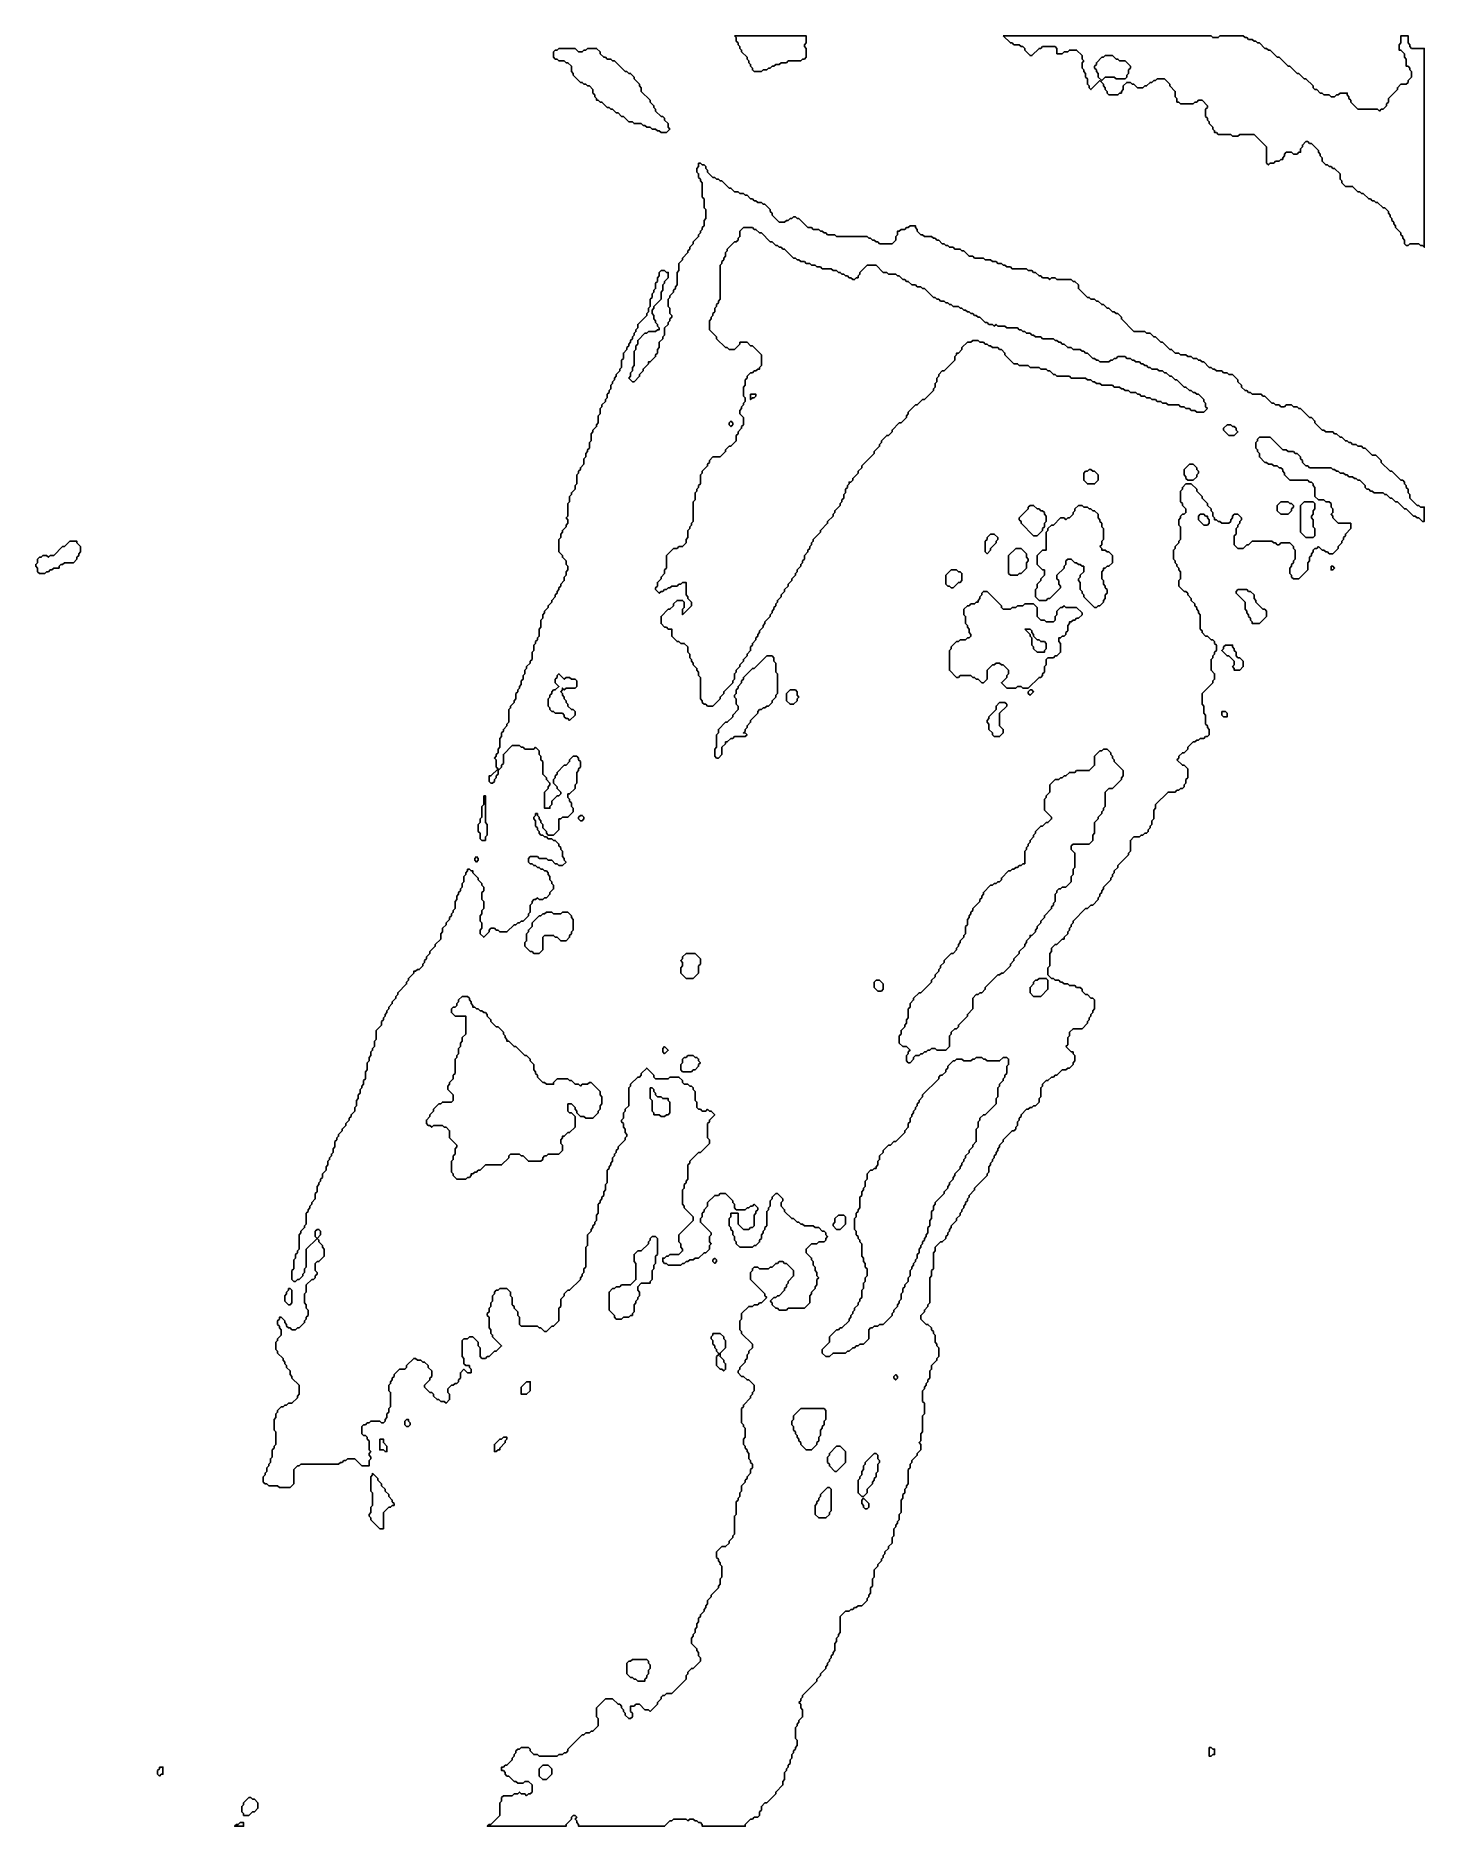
# Model space of a CAD drawing. Header units: millimetres. Extents: x 112 to 500, y 0 to 500.
import ezdxf

# ---------------------------------------------------------------- set-up
doc = ezdxf.new("R2010")
doc.units = ezdxf.units.MM

msp = doc.modelspace()

# ---------------------------------------------------------------- linework, layer by layer
for points in [[(307, 500), (307.5, 499.5), (307.5, 498.5), (308, 498), (308, 497.5), (308.5, 497), (308.5, 496.5), (309, 496), (309, 495.5), (310.5, 494), (310.5, 493.5), (311, 493), (311, 492.5), (311.5, 492), (311.5, 491.5), (312, 491), (312, 490.5), (312.5, 490), (314.5, 490), (315, 490.5), (316, 490.5), (316.5, 491), (317, 491), (317.5, 491.5), (318, 491.5), (318.5, 492), (319.5, 492), (320, 492.5), (321.5, 492.5), (322, 493), (325.5, 493), (326, 493.5), (326.5, 493.5), (327, 494), (327, 496.5), (326.5, 497), (326.5, 497.5), (327, 498), (327, 500)], [(382, 500), (384, 498), (384.5, 498), (385, 497.5), (386.5, 497.5), (387, 497), (387.5, 497), (388, 496.5), (388, 496), (389.5, 494.5), (390, 494.5), (392, 496.5), (392.5, 496.5), (393, 497), (396.5, 497), (397, 496.5), (397, 495), (398.5, 495), (399, 495.5), (400, 495.5), (400.5, 496), (402.5, 496), (404, 494.5), (404, 493.5), (404.5, 493), (404, 492.5), (404, 491), (404.5, 490.5), (404.5, 490), (405, 489.5), (405, 488.5), (405.5, 488), (405.5, 486.5), (406, 486), (406, 485.5), (406.5, 485), (409, 487.5), (410, 486.5), (410, 486), (410.5, 485.5), (410.5, 485), (411, 484.5), (411, 484), (411.5, 483.5), (414, 483.5), (414.5, 484), (415, 484), (415, 484.5), (415.5, 485), (415.5, 486), (416.5, 487), (417.5, 487), (418, 486.5), (418.5, 486.5), (419.5, 485.5), (421, 485.5), (421.5, 486), (422, 486), (423, 487), (423.5, 487), (424, 487.5), (424.5, 487.5), (425, 488), (427, 488), (428.5, 486.5), (428.5, 486), (430, 484.5), (430, 483), (430.5, 482.5), (430.5, 481.5), (431, 481.5), (431.5, 481), (435, 481), (435.5, 481.5), (436, 481.5), (436.5, 482), (437.5, 482), (439, 480.5), (439, 480), (438.5, 479.5), (438.5, 477.5), (439, 477), (439, 476.5), (439.5, 476), (439.5, 475.5), (440.5, 474.5), (440.5, 474), (441, 473.5), (441, 473), (441.5, 473), (442, 472.5), (445.5, 472.5), (446, 472), (447.5, 472), (448, 472.5), (452, 472.5), (455.5, 469), (455.5, 464.5), (456, 464), (456.5, 464.5), (457.5, 464.5), (458, 465), (459, 465), (459.5, 465.5), (460, 465.5), (460, 466), (460.5, 466.5), (460.5, 467), (461, 467.5), (462.5, 467.5), (463, 467), (464, 467), (464.5, 467.5), (465, 467.5), (465, 468.5), (465.5, 469), (465.5, 469.5), (466.5, 470.5), (467, 470.5), (467.5, 470), (468, 470), (470, 468), (470, 467.5), (470.5, 467), (470.5, 466.5), (471, 466), (471, 465), (472, 464), (472.5, 464), (473, 463.5), (473.5, 463.5), (474, 463), (474.5, 463), (476, 461.5), (476, 460), (476.5, 459.5), (476.5, 459), (477.5, 458), (479.5, 458), (481, 456.5), (481.5, 456.5), (482, 456), (482.5, 456), (484, 454.5), (484.5, 454.5), (485, 454), (485.5, 454), (486, 453.5), (486.5, 453.5), (488, 452), (488.5, 452), (489.5, 451), (489.5, 450.5), (490, 450), (490, 449.5), (490.5, 449), (490.5, 448.5), (491, 448), (491, 447.5), (491.5, 447), (491.5, 446.5), (493, 445), (493, 444.5), (493.5, 444), (493.5, 443.5), (494, 443), (494, 442), (494.5, 441.5), (495, 441.5), (495.5, 442), (498, 442), (498.5, 441.5), (499, 441.5), (499.5, 441), (499.5, 496.5), (496, 496.5), (495.5, 497), (495.5, 497.5), (495, 498), (495, 500), (493, 500), (493, 498), (492.5, 497.5), (492.5, 496), (493, 496), (494, 495), (494, 494), (494.5, 493.5), (494.5, 491.5), (495, 491.5), (495.5, 491), (495.5, 490.5), (496, 490), (496, 488.5), (495, 487.5), (495, 487), (494.5, 486.5), (493, 486.5), (492, 485.5), (492, 485), (489.5, 482.5), (489.5, 481.5), (489, 481), (489, 480.5), (488, 479.5), (487.5, 479.5), (487, 479), (486.5, 479.5), (481, 479.5), (479, 481.5), (479, 482), (478.5, 482.5), (478.5, 483), (478, 483.5), (478, 484), (476, 484), (475.5, 483.5), (475, 483.5), (474.5, 483), (473.5, 483), (473, 483.5), (471.5, 483.5), (471, 484), (470.5, 484), (469.5, 485), (469, 485), (468.5, 485.5), (468.5, 486), (466.5, 488), (466, 488), (464.5, 489.5), (464, 489.5), (462, 491.5), (461.5, 491.5), (459, 494), (458.5, 494), (456.5, 496), (456, 496), (455.5, 496.5), (455, 496.5), (453.5, 498), (453, 498), (452.5, 498.5), (452, 498.5), (451.5, 499), (450.5, 499), (450, 499.5), (449.5, 499.5), (449, 500), (442.5, 500), (442, 499.5), (440.5, 499.5), (440, 500)], [(258, 496.5), (257.5, 496), (257, 496), (256.5, 495.5), (256.5, 494), (257, 493.5), (257.5, 493.5), (258, 493), (259.5, 493), (260, 492.5), (260.5, 492.5), (261.5, 491.5), (261.5, 490), (262, 489.5), (262, 489), (264, 487), (264.5, 487), (265, 486.5), (265.5, 486.5), (266, 486), (266.5, 486), (267.5, 485), (267.5, 484), (268, 483.5), (268, 483), (268.5, 482.5), (268.5, 482), (269, 482), (269.5, 481.5), (270, 481.5), (271.5, 480), (272, 480), (272.5, 479.5), (273, 479.5), (274, 478.5), (274.5, 478.5), (275.5, 477.5), (276, 477.5), (277.5, 476), (278.5, 476), (279, 475.5), (281, 475.5), (281.5, 475), (282, 475), (282.5, 474.5), (283.5, 474.5), (284, 474), (285, 474), (285.5, 473.5), (286, 473.5), (286.5, 473), (288, 473), (289, 474), (288.5, 474.5), (288.5, 475.5), (287.5, 476.5), (287.5, 477), (287, 477.5), (286.5, 477.5), (285, 479), (285, 479.5), (284.5, 480), (284.5, 480.5), (283.5, 481.5), (283.5, 482), (281, 484.5), (281, 485.5), (280.5, 486), (280.5, 486.5), (279, 488), (279, 488.5), (278, 489.5), (277.5, 489.5), (277, 490), (276.5, 490), (273.5, 493), (273, 493), (272.5, 493.5), (271.5, 493.5), (271, 494), (270.5, 494), (269.5, 495), (269.5, 495.5), (268.5, 496.5), (266, 496.5), (265.5, 496), (265, 496), (264.5, 495.5), (263.5, 495.5), (262.5, 496.5)], [(410, 494), (410.5, 494.5), (412.5, 494.5), (413.5, 493.5), (414, 493.5), (414.5, 493), (416, 493), (417.5, 491.5), (417.5, 491), (417, 490.5), (417, 489.5), (416.5, 489), (416.5, 488.5), (416, 488), (413.5, 488), (413, 488.5), (410.5, 488.5), (409.5, 487.5), (408.5, 488.5), (408.5, 489.5), (408, 490), (408, 490.5), (407.5, 491), (407.5, 491.5), (408, 492), (408, 492.5), (409.5, 494)], [(297, 464.5), (297, 463.5), (296.5, 463), (296.5, 462), (297, 461.5), (297, 460.5), (297.5, 460), (297.5, 459.5), (298, 459), (298, 455), (298.5, 454.5), (298.5, 452), (299, 451.5), (299, 449), (298.5, 448.5), (298.5, 447), (298, 446.5), (298, 446), (297.5, 445.5), (297.5, 445), (297, 444.5), (297, 444), (295.5, 442.5), (295.5, 442), (294.5, 441), (294.5, 440.5), (294, 440), (294, 439.5), (292.5, 438), (292.5, 437.5), (291.5, 436.5), (291.5, 434.5), (291, 434), (291, 430.5), (290.5, 430), (290.5, 429.5), (290, 429), (290, 428.5), (289, 427.5), (289, 427), (288.5, 426.5), (288.5, 424.5), (289, 424), (289, 422.5), (289.5, 422), (289.5, 421.5), (289, 421), (289, 420.5), (288.5, 420), (288.5, 419.5), (287.5, 418.5), (287.5, 416.5), (287, 416), (287, 415.5), (286, 414.5), (286, 413), (285.5, 412.5), (285.5, 411.5), (285, 411), (285, 410.5), (283.5, 409), (283, 409), (283, 408.5), (281.5, 407), (281.5, 406.5), (280.5, 405.5), (280.5, 405), (279, 403.5), (278.5, 403.5), (277.5, 404.5), (278, 405), (278, 406), (278.5, 406.5), (278.5, 407.5), (279, 408), (279, 412), (279.5, 412.5), (279.5, 413.5), (280, 414), (280, 415), (282, 417), (282.5, 417), (283, 417.5), (285, 417.5), (285.5, 418), (286, 418), (286, 418.5), (285.5, 419), (285.5, 419.5), (285, 420), (285, 420.5), (284.5, 421), (284.5, 422), (284, 422.5), (284, 423.5), (284.5, 424), (284.5, 424.5), (286.5, 426.5), (286.5, 428.5), (287, 429), (287, 430.5), (287.5, 431), (287.5, 431.5), (288.5, 432.5), (288.5, 434), (288, 434), (287.5, 434.5), (286.5, 434.5), (286, 434), (286, 433), (285.5, 432.5), (285.5, 431.5), (285, 431), (285, 429.5), (284.5, 429), (284.5, 428.5), (284, 428), (284, 427), (283.5, 426.5), (283.5, 424.5), (283, 424), (283, 423), (282.5, 422.5), (282.5, 422), (280, 419.5), (280, 418.5), (279.5, 418), (279.5, 417.5), (279, 417), (279, 416.5), (278.5, 416), (278.5, 415.5), (278, 415), (278, 414.5), (277.5, 414), (277.5, 413.5), (277, 413), (277, 412.5), (276, 411.5), (276, 410), (275.5, 409.5), (275.5, 407.5), (275, 407), (275, 406.5), (274, 405.5), (274, 405), (273.5, 404.5), (273.5, 404), (273, 403.5), (273, 403), (272.5, 402.5), (272.5, 401.5), (272, 401), (272, 400.5), (271.5, 400), (271.5, 399), (271, 398.5), (271, 398), (270, 397), (270, 396.5), (269.5, 396), (269.5, 394.5), (269, 394), (269, 392), (268.5, 391.5), (268.5, 391), (267.5, 390), (267.5, 389.5), (267, 389), (267, 387), (266.5, 386.5), (266.5, 385), (266, 384.5), (266, 384), (265.5, 383.5), (265.5, 382.5), (265, 382), (265, 380.5), (264, 379.5), (264, 379), (263.5, 378.5), (263.5, 378), (263, 377.5), (263, 375), (262.5, 374.5), (262.5, 373.5), (261.5, 372.5), (261.5, 372), (261, 371.5), (261, 370), (260.5, 369.5), (260.5, 366), (260, 365.5), (260.5, 365), (260.5, 364), (260, 363.5), (260, 363), (259, 362), (259, 361.5), (258.5, 361), (258.5, 360), (258, 359.5), (258, 356), (259, 355), (259, 354.5), (260, 353.5), (260, 352.5), (260.5, 352), (260.5, 351), (260, 350.5), (260, 349.5), (259.5, 349), (259.5, 348), (258.5, 347), (258.5, 346.5), (258, 346), (258, 345.5), (257.5, 345), (257.5, 344.5), (257, 344), (257, 343.5), (256, 342.5), (256, 342), (255, 341), (255, 340.5), (254, 339.5), (254, 339), (253.5, 338.5), (253.5, 337.5), (253, 337), (253, 335), (252.5, 334.5), (252.5, 332.5), (252, 332), (252, 331.5), (251.5, 331), (251.5, 330.5), (251, 330), (251, 328.5), (250.5, 328), (250.5, 326), (250, 325.5), (250, 325), (249, 324), (249, 323.5), (248.5, 323), (248.5, 322), (248, 321.5), (248, 320.5), (247.5, 320), (247.5, 319), (247, 318.5), (247, 318), (246.5, 317.5), (246.5, 317), (246, 316.5), (246, 315), (245.5, 314.5), (245.5, 314), (244.5, 313), (244.5, 312.5), (244, 312), (244, 308.5), (243.5, 308), (243.5, 307.5), (242.5, 306.5), (242.5, 306), (242, 305.5), (242, 304.5), (241.5, 304), (241.5, 301.5), (241, 301), (241, 300), (240.5, 299.5), (240.5, 299), (240, 298.5), (240.5, 298), (240.5, 296), (241, 295.5), (239, 293.5), (238.5, 293.5), (238.5, 292), (239, 291.5), (239.5, 291.5), (240, 292), (240, 292.5), (240.5, 293), (240.5, 293.5), (241, 294), (241, 295), (242, 296), (242, 296.5), (242.5, 297), (242.5, 299.5), (245, 302), (247, 302), (247.5, 301.5), (248, 301.5), (248.5, 301), (251, 301), (251.5, 301.5), (252.5, 300.5), (252.5, 299.5), (253, 299), (253, 298), (253.5, 297.5), (253.5, 294), (254.5, 293), (254.5, 292.5), (255.5, 291.5), (255.5, 291), (255, 290.5), (255, 290), (254, 289), (254, 284.5), (255.5, 284.5), (255.5, 285), (256, 285.5), (256, 286.5), (257.5, 288), (258, 288), (258.5, 288.5), (258.5, 289), (257.5, 290), (257.5, 290.5), (256.5, 291.5), (256.5, 292.5), (257, 293), (257, 293.5), (257.5, 294), (257.5, 294.5), (259.5, 296.5), (260, 296.5), (261, 297.5), (261, 298), (262, 299), (263, 299), (263.5, 298.5), (263.5, 298), (264, 297.5), (264, 296), (263.5, 295.5), (263.5, 295), (263, 294.5), (263, 291.5), (262.5, 291), (262.5, 290), (261, 288.5), (260.5, 288.5), (260.5, 287.5), (261, 287), (261, 286.5), (261.5, 286), (261.5, 285), (262, 284.5), (262, 283.5), (260.5, 282), (259, 282), (258.5, 281.5), (258, 281.5), (258, 278.5), (256.5, 277), (255, 277), (254.5, 277.5), (254.5, 278), (253.5, 279), (253.5, 280), (253, 280.5), (253, 281), (252.5, 281.5), (252.5, 282), (252, 282.5), (252, 283), (251.5, 283), (251.5, 282.5), (251, 282), (251, 281.5), (251.5, 281), (251.5, 279.5), (252, 279), (252, 278.5), (252.5, 278), (252.5, 277.5), (253, 277), (253.5, 277), (254, 276.5), (254.5, 276.5), (255, 276), (256, 276), (256.5, 275.5), (257, 275.5), (258, 274.5), (258, 274), (258.5, 273.5), (258.5, 273), (259, 272.5), (259, 271), (259.5, 270.5), (259.5, 270), (260, 269.5), (259, 268.5), (258, 268.5), (257.5, 269), (257, 269), (256, 270), (255, 270), (254.5, 270.5), (252.5, 270.5), (252, 271), (250, 271), (249.5, 270.5), (249.5, 269.5), (250, 269), (250.5, 269), (251, 268.5), (251.5, 268.5), (252, 268), (252.5, 268), (253, 267.5), (253.5, 267.5), (254, 267), (254.5, 267), (255, 266.5), (255, 266), (255.5, 265.5), (255.5, 264.5), (256, 264), (256, 263.5), (256.5, 263), (256.5, 262), (255.5, 261), (255.5, 260.5), (254.5, 259.5), (254, 259.5), (253.5, 259), (252.5, 259), (252, 259.5), (251.5, 259), (251, 259), (250.5, 258.5), (250.5, 258), (250, 257.5), (250, 255.5), (249.5, 255), (249.5, 254.5), (248, 253), (247.5, 253), (247, 252.5), (246.5, 252.5), (246, 252), (245.5, 252), (243.5, 250), (241.5, 250), (241, 250.5), (240.5, 250.5), (240, 251), (239, 251), (238.5, 250.5), (238.5, 250), (237, 248.5), (236, 249.5), (236, 250.5), (236.5, 251), (236.5, 252.5), (236, 253), (236, 254.5), (236.5, 255), (236.5, 256), (237, 256.5), (237, 258.5), (236.5, 259), (236.5, 261), (237, 261.5), (237, 262.5), (236.5, 263), (236.5, 263.5), (235.5, 264.5), (235.5, 265), (234, 266.5), (234, 267), (233.5, 267), (233, 267.5), (232.5, 267.5), (232.5, 267), (232, 266.5), (232, 266), (231.5, 265.5), (231.5, 264), (231, 263.5), (231, 262.5), (230.5, 262), (230.5, 261.5), (230, 261), (230, 260.5), (229.5, 260), (229.5, 259), (229, 258.5), (229, 256.5), (228.5, 256), (228.5, 255.5), (228, 255), (228, 254.5), (227.5, 254), (227.5, 253.5), (226.5, 252.5), (226.5, 252), (225.5, 251), (225.5, 250), (225, 249.5), (225, 248), (223.5, 246.5), (223.5, 246), (222, 244.5), (222, 244), (221, 243), (221, 242.5), (220.5, 242), (220.5, 241.5), (220, 241), (220, 240.5), (219, 239.5), (218.5, 239.5), (218, 239), (217.5, 239), (217.5, 238.5), (216, 237), (216, 236.5), (215.5, 236), (215.5, 235.5), (213, 233), (213, 232.5), (212.5, 232), (212.5, 231.5), (211.5, 230.5), (211.5, 230), (210.5, 229), (210.5, 228.5), (210, 228), (210, 227.5), (209.5, 227), (209.5, 226.5), (209, 226), (209, 225.5), (208.5, 225), (208.5, 224), (207, 222.5), (207, 220), (206.5, 219.5), (206.5, 218), (206, 217.5), (206, 217), (205.5, 216.5), (205.5, 215.5), (205, 215), (205, 214), (204.5, 213.5), (204.5, 211.5), (204, 211), (204, 209), (203.5, 208.5), (203.5, 207.5), (203, 207), (203, 206.5), (202.5, 206), (202.5, 205), (202, 204.5), (202, 203.5), (201.5, 203), (201.5, 201.5), (201, 201), (201, 200), (200, 199), (200, 198.5), (199.5, 198), (199.5, 197.5), (198.5, 196.5), (198.5, 196), (197.5, 195), (197.5, 194.5), (196.5, 193.5), (196.5, 193), (196, 192.5), (196, 192), (195.5, 191.5), (195.5, 190), (195, 189.5), (195, 188.5), (194.5, 188), (194.5, 187.5), (194, 187), (194, 186.5), (193.5, 186), (193.5, 185), (193, 184.5), (193, 183.5), (192, 182.5), (192, 181.5), (191.5, 181), (191.5, 180.5), (191, 180), (191, 179.5), (190.5, 179), (190.5, 177.5), (190, 177), (190, 175.5), (189, 174.5), (189, 174), (188.5, 173.5), (188.5, 173), (188, 172.5), (188, 172), (187.5, 171.5), (187.5, 168.5), (187, 168), (187, 167.5), (186, 166.5), (186, 166), (185.5, 165.5), (185.5, 161.5), (185, 161), (185, 160.5), (184.5, 160), (184.5, 159), (184, 158.5), (184, 156), (183.5, 155.5), (183.5, 153), (184, 152.5), (184.5, 152.5), (185, 153), (185.5, 153), (186.5, 154), (186.5, 154.5), (187, 155), (187, 156), (187.5, 156.5), (187.5, 161.5), (190.5, 164.5), (191, 164), (191, 163.5), (192, 162.5), (192, 162), (192.5, 161.5), (192.5, 159.5), (191, 158), (190.5, 158), (190, 157.5), (190, 155.5), (190.5, 155), (190.5, 154.5), (190, 154), (190, 153.5), (189.5, 153), (189, 153), (187.5, 151.5), (187.5, 149.5), (187, 149), (187, 146.5), (187.5, 146), (187.5, 145), (188, 144.5), (188, 143), (187.5, 142.5), (187.5, 142), (187, 141.5), (187, 141), (185.5, 139.5), (185, 139.5), (184.5, 139), (183.5, 139), (183, 139.5), (182.5, 139.5), (182, 140), (182, 140.5), (181.5, 141), (181.5, 141.5), (180.5, 142.5), (180, 142.5), (180, 142), (179.5, 141.5), (179.5, 140.5), (180, 140), (180, 139.5), (180.5, 139), (180.5, 137.5), (179.5, 136.5), (179.5, 136), (179, 135.5), (179, 133.5), (179.5, 133), (179.5, 132.5), (181, 131), (181, 130.5), (181.5, 130), (181.5, 129.5), (182, 129), (182, 128.5), (183, 127.5), (183, 126.5), (183.5, 126), (183.5, 125.5), (185.5, 123.5), (185.5, 121), (185, 120.5), (185, 120), (183.5, 118.5), (182.5, 118.5), (182, 118), (181.5, 118), (181, 117.5), (180.5, 117.5), (179.5, 116.5), (179.5, 116), (179, 115.5), (179, 114.5), (178.5, 114), (178.5, 111), (179, 110.5), (179, 107), (178.5, 106.5), (178.5, 106), (178, 105.5), (178, 103.5), (177.5, 103), (177.5, 102), (177, 101.5), (177, 101), (176.5, 100.5), (176.5, 99.5), (176, 99), (176, 98.5), (175.5, 98), (175.5, 96.5), (176, 96), (176.5, 96), (177, 95.5), (179.5, 95.5), (180, 95), (183, 95), (184, 96), (184, 100), (185, 101), (185.5, 101), (186, 101.5), (196.5, 101.5), (197, 102), (197.5, 102), (198, 102.5), (198.5, 102.5), (199, 103), (201, 103), (203, 101), (205, 101), (205, 102.5), (205.5, 103), (205.5, 103.5), (205, 104), (205, 104.5), (205.5, 105), (205, 105.5), (205, 108), (204.5, 108.5), (204.5, 109), (204, 109.5), (203.5, 109.5), (203, 110), (203, 112), (203.5, 112.5), (204, 112.5), (204.5, 113), (205, 113), (205.5, 113.5), (208, 113.5), (208.5, 113), (209, 113), (209.5, 113.5), (209.5, 114), (210, 114.5), (210, 115.5), (210.5, 116), (210.5, 117), (211, 117.5), (211, 121.5), (210.5, 122), (210.5, 123.5), (211, 124), (211, 124.5), (211.5, 125), (211.5, 125.5), (212, 126), (212, 126.5), (213.5, 128), (215, 128), (215.5, 128.5), (215.5, 129), (217.5, 131), (218, 131), (218.5, 130.5), (219.5, 130.5), (220, 130), (220.5, 130), (221.5, 129), (221.5, 128.5), (222.5, 127.5), (222.5, 126), (222, 125.5), (222, 125), (220.5, 123.5), (220.5, 123), (222, 121.5), (222.5, 121.5), (223, 121), (223, 120.5), (224, 119.5), (224.5, 119.5), (225, 119), (226, 119), (226.5, 118.5), (227.5, 119.5), (227.5, 121), (227, 121.5), (227, 122.5), (228, 123.5), (228.5, 123.5), (229, 124), (229.5, 124), (230, 124.5), (230, 125), (230.5, 125.5), (230.5, 127), (231.5, 128), (232.5, 127), (233.5, 127), (233.5, 128), (233, 128.5), (233, 129), (232, 129), (231.5, 129.5), (231.5, 131), (231, 131.5), (231, 136), (231.5, 136.5), (232.5, 136.5), (233, 137), (234, 137), (235.5, 135.5), (235.5, 134.5), (236, 134), (236, 131.5), (236.5, 131), (237.5, 131), (238, 131.5), (238.5, 131.5), (240, 133), (240.5, 133), (242, 134.5), (239.5, 137), (239.5, 137.5), (239, 138), (239, 139), (238.5, 139.5), (238.5, 142.5), (238, 143), (238, 143.5), (238.5, 144), (238.5, 145), (239, 145.5), (239, 146.5), (239.5, 147), (239.5, 148.5), (240, 149), (240, 149.5), (240.5, 150), (241, 150), (241.5, 150.5), (243.5, 150.5), (244.5, 149.5), (244.5, 148.5), (245, 148), (245, 146), (245.5, 145.5), (245.5, 145), (246.5, 144), (246.5, 143), (247, 142.5), (247, 140.5), (247.5, 140), (252, 140), (252.5, 139.5), (253, 139.5), (254, 138.5), (254.5, 138.5), (256, 140), (256.5, 140), (258, 141.5), (258, 145), (258.5, 145.5), (258.5, 147.5), (259.5, 148.5), (259.5, 149), (260.5, 150), (261, 150), (264, 153), (264, 153.5), (264.5, 154), (264.5, 154.5), (265, 155), (265, 156), (265.5, 156.5), (265.5, 162), (266, 162.5), (266, 165.5), (267, 166.5), (267, 167), (267.5, 167.5), (267.5, 168), (268, 168.5), (268, 169), (268.5, 169.5), (268.5, 171), (269, 171.5), (269, 174), (269.5, 174.5), (269.5, 175), (270, 175.5), (270, 176), (270.5, 176.5), (270.5, 177.5), (271, 178), (271, 179.5), (271.5, 180), (271.5, 183.5), (272, 184), (272, 184.5), (272.5, 185), (272.5, 185.5), (273, 186), (273, 187), (273.5, 187.5), (273.5, 188), (274, 188.5), (274, 189), (274.5, 189.5), (274.5, 190), (276.5, 192), (276.5, 192.5), (277, 193), (277, 193.5), (276.5, 194), (276.5, 195), (276, 195.5), (276, 196.5), (275.5, 197), (275.5, 197.5), (276, 198), (276, 199.5), (276.5, 200), (276.5, 200.5), (277.5, 201.5), (277.5, 206.5), (278, 207), (278, 207.5), (280, 209.5), (280.5, 209.5), (281, 210), (281, 210.5), (282.5, 212), (284.5, 210), (284.5, 209.5), (285, 209), (288.5, 209), (289, 209.5), (291.5, 209.5), (292.5, 208.5), (292.5, 208), (293, 207.5), (294, 207.5), (294.5, 207), (295, 207), (295.5, 206.5), (295.5, 206), (296, 205.5), (296, 203), (296.5, 202.5), (296.5, 201), (297, 200.5), (297.5, 200.5), (298, 200), (299, 200), (299.5, 200.5), (300, 200), (300.5, 200), (301.5, 199), (300, 197.5), (300, 197), (299.5, 196.5), (299.5, 192.5), (300, 192), (300, 191), (297.5, 188.5), (297, 188.5), (294.5, 186), (294.5, 185.5), (294, 185), (294, 181), (293.5, 180.5), (293.5, 180), (293, 179.5), (293, 178.5), (292.5, 178), (292.5, 174), (293, 173.5), (293, 173), (295.5, 170.5), (295.5, 169.5), (291.5, 165.5), (291.5, 163.5), (292, 163), (292, 162), (292.5, 161.5), (292.5, 161), (291.5, 160), (289, 160), (288.5, 159.5), (288, 159.5), (287.5, 159), (287, 159), (287, 158), (287.5, 157.5), (288, 157.5), (288.5, 157), (292, 157), (292.5, 157.5), (293, 157.5), (293.5, 158), (294, 158), (294.5, 158.5), (295.5, 158.5), (296, 159), (297, 159), (298.5, 160.5), (299, 160.5), (300, 161.5), (300, 162.5), (300.5, 163), (300, 163.5), (300, 165), (300.5, 165.5), (300.5, 166), (297.5, 169), (297.5, 170), (298, 170.5), (298, 171.5), (298.5, 172), (298.5, 172.5), (299.5, 173.5), (299.5, 174.5), (301.5, 176.5), (302.5, 176.5), (303, 177), (304.5, 177), (306.5, 175), (306.5, 174.5), (307, 174), (307, 173), (307.5, 172.5), (310, 172.5), (310.5, 173), (311, 173), (311.5, 173.5), (312, 173.5), (312.5, 174), (313.5, 173), (313.5, 172.5), (313, 172), (313, 171.5), (312.5, 171), (312.5, 168), (312, 167.5), (311.5, 167.5), (311, 167), (309.5, 167), (308, 168.5), (308, 171.5), (306, 171.5), (306, 170.5), (305.5, 170), (305.5, 168), (306, 167.5), (306, 167), (306.5, 166.5), (306.5, 165.5), (307, 165), (307, 164), (307.5, 163.5), (307.5, 163), (308.5, 162), (312, 162), (312.5, 162.5), (313, 162.5), (314, 163.5), (314, 164), (314.5, 164.5), (314.5, 165.5), (315, 166), (315, 166.5), (315.5, 167), (315.5, 167.5), (316, 168), (316, 172), (316.5, 172.5), (316.5, 173), (317, 173.5), (317, 175), (317.5, 175.5), (317.5, 176), (318.5, 177), (319, 177), (320.5, 175.5), (320.5, 175), (320, 174.5), (320, 173.5), (321, 172.5), (321, 172), (323, 170), (323.5, 170), (324.5, 169), (325, 169), (325.5, 168.5), (326, 168.5), (326.5, 168), (329, 168), (329.5, 167.5), (330.5, 167.5), (331.5, 166.5), (332, 166.5), (332.5, 166), (332.5, 165.5), (333, 165), (332.5, 164.5), (332.5, 164), (332, 163.5), (330.5, 163.5), (330, 163), (328.5, 163), (327, 161.5), (327, 160.5), (328.5, 159), (328.5, 158.5), (329, 158), (329, 157), (329.5, 156.5), (329.5, 155.5), (330, 155), (330, 154), (330.5, 153.5), (330, 153), (330, 151.5), (329.5, 151), (329.5, 150.5), (328.5, 149.5), (328.5, 149), (328, 148.5), (328, 146.5), (326.5, 145), (322, 145), (321.5, 144.5), (319.5, 144.5), (319, 145), (318.5, 145), (317.5, 146), (317.5, 146.5), (317, 147), (318, 148), (318.5, 148), (319, 148.5), (319.5, 148.5), (321, 150), (321, 150.5), (321.5, 151), (321.5, 151.5), (322, 152), (322, 152.5), (323.5, 154), (323.5, 155.5), (321.5, 157.5), (321, 157.5), (320.5, 158), (319.5, 158), (319, 157.5), (318.5, 157.5), (317.5, 156.5), (317, 156.5), (316.5, 156), (314, 156), (313.5, 156.5), (312.5, 156.5), (312, 156), (312, 155.5), (311.5, 155), (311.5, 153), (315.5, 149), (315.5, 148.5), (316, 148), (314.5, 146.5), (314, 146.5), (313.5, 146), (312.5, 146), (312, 145.5), (311, 145.5), (309, 143.5), (309, 142), (308.5, 141.5), (308.5, 139), (309, 138.5), (309, 138), (312, 135), (312, 134), (311, 133), (311, 132.5), (310.5, 132), (310.5, 131), (310, 130.5), (310, 130), (308.5, 128.5), (308.5, 128), (308, 127.5), (308, 127), (309, 126), (309.5, 126), (310.5, 125), (311, 125), (312.5, 123.5), (312.5, 122), (312, 121.5), (312, 121), (311.5, 120.5), (311.5, 120), (309.5, 118), (309.5, 117.5), (309, 117), (309, 113), (309.5, 112.5), (309.5, 112), (310, 111.5), (310, 109), (309.5, 108.5), (309.5, 107), (310, 106.5), (310, 106), (310.5, 105.5), (310.5, 105), (311, 104.5), (311, 103), (311.5, 102.5), (311.5, 102), (312, 101.5), (312, 100.5), (311.5, 100), (311.5, 99), (310.5, 98), (310.5, 97.5), (310, 97), (310, 96.5), (309, 95.5), (309, 94), (308.5, 93.5), (308.5, 92.5), (308, 92), (308, 91.5), (307.5, 91), (307.5, 87.5), (307, 87), (307, 82), (306.5, 81.5), (306.5, 81), (305.5, 80), (305.5, 79.5), (304.5, 78.5), (303.5, 78.5), (302, 77), (302, 75.5), (302.5, 75), (302.5, 74.5), (303, 74), (303, 73.5), (303.5, 73), (303.5, 70), (303, 69.5), (303, 68), (302.5, 67.5), (302.5, 67), (300.5, 65), (300.5, 64.5), (299.5, 63.5), (299.5, 62.5), (299, 62), (299, 61.5), (298.5, 61), (298.5, 60.5), (297.5, 59.5), (297.5, 59), (297, 58.5), (297, 57.5), (296.5, 57), (296.5, 56), (296, 55.5), (296, 54.5), (295.5, 54), (295.5, 53.5), (295, 53), (295, 51.5), (296.5, 50), (296.5, 49.5), (297, 49), (297, 48), (297.5, 47.5), (297.5, 46.5), (295.5, 44.5), (295, 44.5), (294, 43.5), (294, 43), (293.5, 42.5), (293.5, 41.5), (289.5, 37.5), (288, 37.5), (287.5, 37), (287, 37), (286.5, 36.5), (286.5, 36), (285.5, 35), (285.5, 34.5), (283.5, 32.5), (283, 33), (282, 33), (280.5, 34.5), (279.5, 34.5), (279, 34), (278, 34), (278, 32.5), (278.5, 32), (278.5, 31), (278, 30.5), (277.5, 30.5), (276.5, 31.5), (276.5, 32), (276, 32.5), (276, 33), (275.5, 33.5), (275.5, 34), (275, 34.5), (274.5, 34.5), (273, 36), (271, 36), (268.5, 33.5), (268.5, 31), (269, 30.5), (269, 28.5), (267.5, 27), (267, 27), (266.5, 26.5), (265.5, 26.5), (265, 26), (264.5, 26), (260.5, 22), (260.5, 21.5), (260, 21), (259.5, 21), (259, 20.5), (258, 20.5), (257.5, 20), (252.5, 20), (252, 20.5), (251, 20.5), (250, 21.5), (250, 22), (249.5, 22.5), (247.5, 22.5), (247, 22), (246.5, 22), (246, 21.5), (246, 21), (245.5, 20.5), (245.5, 20), (245, 19.5), (245, 19), (243.5, 17.5), (243, 17.5), (242.5, 17), (242, 17), (242, 16), (242.5, 16), (243, 15.5), (243, 15), (243.5, 14.5), (244, 14.5), (245.5, 13), (246, 13), (246.5, 12.5), (248, 12.5), (248.5, 13), (249.5, 13), (250.5, 12), (250.5, 10), (250, 9.5), (249.5, 9.5), (249, 9), (248.5, 9.5), (247.5, 9.5), (247, 10), (246.5, 9.5), (245.5, 9.5), (245, 9), (242.5, 9), (242, 8.5), (242, 7.5), (241.5, 7), (241.5, 3.5), (239, 1), (238.5, 1), (238, 0.5), (260, 0.5), (260, 1), (261.5, 2.5), (261.5, 3), (262, 3.5), (262.5, 3.5), (263, 3), (262.5, 2.5), (263, 2), (263, 1.5), (263.5, 1), (263.5, 0.5), (287.5, 0.5), (289, 2), (289.5, 2), (290, 2.5), (293.5, 2.5), (294, 2), (294.5, 2.5), (295.5, 2.5), (296, 2), (296.5, 2), (297, 1.5), (297.5, 1.5), (298, 1), (298, 0.5), (310, 0.5), (310, 1), (311.5, 2.5), (312, 2.5), (312.5, 3), (313.5, 3), (314, 3.5), (314, 4.5), (314.5, 5), (314.5, 6), (315.5, 7), (316, 7), (318.5, 9.5), (318.5, 10), (320.5, 12), (320.5, 13), (321, 13.5), (321, 15.5), (321.5, 16), (321.5, 16.5), (322, 17), (322, 17.5), (322.5, 18), (322.5, 19), (323, 19.5), (323, 20.5), (323.5, 21), (323.5, 21.5), (324, 22), (324, 22.5), (324.5, 23), (324.5, 24.5), (324, 25), (324, 28), (324.5, 28.5), (324.5, 29), (325, 29.5), (325, 30), (326, 31), (326, 33), (325.5, 33.5), (325.5, 34.5), (325, 35), (325.5, 35.5), (325.5, 36), (326, 36.5), (326, 37), (330, 41), (330, 41.5), (331, 42.5), (331, 43), (332.5, 44.5), (332.5, 45), (333, 45.5), (333, 46), (333.5, 46.5), (333.5, 47), (334, 47.5), (334, 48), (334.5, 48.5), (334.5, 49), (335, 49.5), (335, 51.5), (335.5, 52), (335.5, 53), (336, 53.5), (336, 54), (336.5, 54.5), (336.5, 59), (338, 60.5), (339, 60.5), (339.5, 61), (340, 61), (340.5, 61.5), (341, 61.5), (341.5, 62), (342.5, 62), (344, 63.5), (344, 64), (344.5, 64.5), (344.5, 65), (345, 65.5), (345, 67), (345.5, 67.5), (345.5, 69.5), (346, 70), (346, 72), (347, 73), (347, 73.5), (348, 74.5), (348, 75), (348.5, 75.5), (348.5, 76), (349, 76.5), (349, 77), (350, 78), (350, 78.5), (351, 79.5), (351, 81), (351.5, 81.5), (351.5, 83.5), (352, 84), (352, 84.5), (352.5, 85), (352.5, 85.5), (353, 86), (353, 87.5), (353.5, 88), (353.5, 91.5), (354, 92), (354, 93), (354.5, 93.5), (354.5, 94.5), (355, 95), (355, 95.5), (355.5, 96), (355.5, 100), (356, 100.5), (356, 101.5), (356.5, 102), (356.5, 102.5), (358, 104), (358, 104.5), (359, 105.5), (359, 107), (358.5, 107.5), (359, 108), (359, 110), (359.5, 110.5), (359.5, 115), (360, 115.5), (360, 118.5), (359.5, 119), (359.5, 122), (360, 122.5), (360, 123), (360.5, 123.5), (360.5, 124), (361, 124.5), (361, 125), (361.5, 125.5), (361.5, 127.5), (362, 128), (362, 129), (363.5, 130.5), (363.5, 131), (364, 131.5), (364, 134), (363.5, 134.5), (363.5, 135), (363, 135.5), (363, 137.5), (362.5, 138), (362.5, 138.5), (362, 139), (362, 139.5), (361, 140.5), (360.5, 140.5), (359, 142), (359, 143), (360, 144), (360, 144.5), (361, 145.5), (361, 146), (361.5, 146.5), (361.5, 153.5), (362, 154), (362, 155.5), (362.5, 156), (362.5, 160.5), (363, 161), (363, 162), (364.5, 163.5), (365, 163.5), (366, 164.5), (366, 165), (366.5, 165.5), (366.5, 166), (367, 166.5), (367, 167), (367.5, 167.5), (367.5, 168), (369, 169.5), (369, 170), (370, 171), (370, 171.5), (370.5, 172), (370.5, 172.5), (371, 173), (371, 173.5), (371.5, 174), (371.5, 174.5), (372, 175), (372, 175.5), (372.5, 176), (372.5, 176.5), (374, 178), (374, 178.5), (377.5, 182), (377.5, 182.5), (378, 183), (378, 184.5), (378.5, 185), (378.5, 185.5), (379, 186), (379, 186.5), (379.5, 187), (379.5, 187.5), (380, 188), (380, 188.5), (380.5, 189), (380.5, 189.5), (381, 190), (381, 190.5), (382, 191.5), (382, 192), (384.5, 194.5), (385, 194.5), (385.5, 195), (385.5, 195.5), (386, 196), (386, 197), (386.5, 197.5), (386.5, 198), (387, 198.5), (387, 199), (388.5, 200.5), (389, 200.5), (389.5, 201), (390, 201), (390.5, 201.5), (391, 201.5), (392, 202.5), (392, 203.5), (392.5, 204), (392.5, 206.5), (393, 207), (393, 207.5), (394, 208.5), (394.5, 208.5), (395.5, 209.5), (396, 209.5), (396.5, 210), (397, 210), (398.5, 211.5), (399.5, 211.5), (400, 212), (400.5, 212), (401.5, 213), (401.5, 213.5), (402, 214), (402, 215.5), (401.5, 216), (401.5, 216.5), (401, 216.5), (399.5, 218), (400, 218.5), (400, 220.5), (400.5, 221), (400.5, 222), (401.5, 223), (404, 223), (405.5, 224.5), (405.5, 225), (406, 225.5), (406, 226), (406.5, 226.5), (406.5, 227), (407, 227.5), (407, 228), (407.5, 228.5), (407.5, 231), (407, 231.5), (406.5, 231.5), (405.5, 232.5), (405, 232.5), (404, 233.5), (404, 234), (403.5, 234.5), (402.5, 234.5), (402, 235), (400.5, 235), (400, 235.5), (399, 235.5), (398.5, 236), (398, 236), (397.5, 236.5), (396.5, 236.5), (396, 237), (395.5, 237), (394.5, 238), (394.5, 240), (395, 240.5), (395, 244), (395.5, 244.5), (395.5, 245.5), (396.5, 246.5), (397, 246.5), (398.5, 248), (399, 248), (399, 248.5), (400, 249.5), (400, 250), (400.5, 250.5), (400.5, 251), (401, 251.5), (401, 252), (401.5, 252.5), (401.5, 253), (405, 256.5), (405.5, 256.5), (406.5, 257.5), (407, 257.5), (408.5, 259), (408.5, 259.5), (409, 260), (409, 260.5), (409.5, 261), (409.5, 261.5), (410, 262), (410, 262.5), (412, 264.5), (412, 265), (412.5, 265.5), (412.5, 266), (413, 266.5), (413, 267), (414, 268), (414, 268.5), (417, 271.5), (417, 272), (417.5, 272.5), (417.5, 275.5), (418.5, 276.5), (420, 276.5), (420.5, 277), (421, 277), (421.5, 277.5), (422, 277.5), (422.5, 278), (422.5, 278.5), (423, 279), (423, 279.5), (423.5, 280), (423.5, 281), (424, 281.5), (424, 284), (424.5, 284.5), (424.5, 285.5), (428, 289), (430, 289), (430.5, 289.5), (431, 289.5), (431.5, 290), (432, 290), (432.5, 290.5), (432.5, 291), (433, 291.5), (433, 292.5), (433.5, 293), (433.5, 295.5), (432.5, 296.5), (432, 296.5), (430.5, 298), (431, 298.5), (431, 299), (432, 300), (432.5, 300), (433.5, 301), (433.5, 301.5), (435, 303), (435.5, 303), (436, 303.5), (436.5, 303.5), (437, 304), (438, 304), (438.5, 304.5), (439, 304.5), (439.5, 305), (439.5, 306.5), (439, 307), (439, 307.5), (438.5, 308), (438.5, 310.5), (438, 311), (438, 313), (437.5, 313.5), (437.5, 316.5), (440.5, 319.5), (440.5, 320), (441, 320.5), (441, 322), (440, 323), (440, 326), (440.5, 326.5), (440.5, 327), (441, 327.5), (441, 328), (441.5, 328.5), (441.5, 330), (441, 330.5), (441, 331), (440.5, 331.5), (440, 331.5), (439, 332.5), (438.5, 332.5), (437.5, 333.5), (437.5, 334), (437, 334.5), (437, 338.5), (436.5, 339), (436.5, 339.5), (436, 340), (436, 340.5), (435.5, 341), (435.5, 341.5), (434.5, 342.5), (434.5, 343), (433.5, 344), (433.5, 344.5), (433, 345), (432.5, 345), (431, 346.5), (431, 348), (431.5, 348.5), (431.5, 350.5), (431, 351), (431, 351.5), (430.5, 352), (430.5, 352.5), (430, 353), (430, 353.5), (429.5, 354), (429.5, 356.5), (430, 357), (430, 357.5), (431, 358.5), (431, 359), (431.5, 359.5), (431.5, 363), (431, 363.5), (431, 365), (431.5, 365.5), (431.5, 366), (432, 366.5), (432.5, 366.5), (433, 367), (433, 368), (432, 369), (432, 369.5), (431.5, 370), (431.5, 373), (432, 373.5), (432, 374), (433, 375), (434.5, 375), (436, 373.5), (436, 373), (437.5, 371.5), (437.5, 371), (439, 369.5), (439, 369), (440, 368), (440, 367.5), (440.5, 367), (440.5, 366), (441, 365.5), (441, 365), (441.5, 365), (442, 364.5), (442.5, 364.5), (443, 364), (445, 364), (445.5, 364.5), (445.5, 365), (446, 365.5), (446, 366), (446.5, 366.5), (447.5, 366.5), (448.5, 365.5), (448.5, 365), (448, 364.5), (448, 364), (447.5, 363.5), (447.5, 363), (447, 362.5), (447, 361), (446.5, 360.5), (446.5, 358), (447.5, 357), (449, 357), (450, 358), (450.5, 358), (451.5, 359), (457, 359), (457.5, 358.5), (458, 358.5), (458.5, 358), (459, 358), (459.5, 358.5), (462, 358.5), (463, 357.5), (463, 357), (463.5, 356.5), (463.5, 354), (463, 353.5), (463, 353), (462.5, 352.5), (462.5, 352), (462, 351.5), (462, 350), (462.5, 349.5), (462.5, 349), (463, 348.5), (464.5, 348.5), (467, 351), (467, 353), (467.5, 353.5), (467.5, 354.5), (468, 355), (468, 355.5), (468.5, 356), (468.5, 356.5), (469, 357), (469.5, 357), (470, 357.5), (471, 356.5), (471.5, 356.5), (472, 356), (472.5, 356), (473, 355.5), (474, 355.5), (475.5, 357), (475.5, 357.5), (476.5, 358.5), (476.5, 359), (477, 359.5), (477, 360), (477.5, 360.5), (477.5, 361), (479, 362.5), (479, 364), (475.5, 364), (474, 365.5), (474, 366), (473.5, 366.5), (474, 367), (474, 368), (473.5, 368.5), (473.5, 369.5), (473, 370), (472, 370), (471.5, 370.5), (470, 370.5), (469, 371.5), (469, 374), (468.5, 374.5), (468.5, 375), (468, 375.5), (467.5, 375.5), (467, 376), (462, 376), (460.5, 377.5), (460.5, 378), (460, 378.5), (460, 379), (459.5, 379.5), (459, 379.5), (458.5, 380), (457.5, 380), (457, 380.5), (456, 380.5), (455.5, 381), (455, 381), (453.5, 382.5), (453.5, 383.5), (453, 384), (453, 384.5), (452.5, 385), (452.5, 386.5), (453, 387), (453, 387.5), (453.5, 388), (456.5, 388), (460, 384.5), (461, 384.5), (461.5, 384), (463, 384), (463.5, 383.5), (464, 383.5), (465, 382.5), (465, 382), (465.5, 381.5), (465.5, 381), (466.5, 380), (467, 380), (467.5, 379.5), (473.5, 379.5), (474, 379), (474.5, 379), (475, 378.5), (475.5, 378.5), (476, 378), (477, 378), (477.5, 377.5), (478, 377.5), (478.5, 377), (479.5, 377), (480, 376.5), (480.5, 376.5), (481, 376), (481.5, 376), (483, 374.5), (483, 374), (483.5, 373.5), (484, 373.5), (484.5, 373), (485, 373), (485.5, 372.5), (488, 372.5), (488.5, 372), (489, 372), (490, 371), (490.5, 371), (491.5, 370), (492, 370), (494, 368), (494.5, 368), (496.5, 366), (497, 366), (497.5, 365.5), (498, 365.5), (499, 364.5), (499.5, 364.5), (499.5, 368.5), (498.5, 368.5), (498, 369), (497.5, 369), (495.5, 371), (495.5, 372), (495, 372.5), (495, 373.5), (494.5, 374), (494.5, 374.5), (494, 375), (494, 375.5), (493.5, 376), (493, 376), (490.5, 378.5), (490, 378.5), (487.5, 381), (487.5, 381.5), (486, 383), (485, 383), (483, 385), (482.5, 385), (482, 385.5), (481, 385.5), (480.5, 386), (479.5, 386), (479, 386.5), (478.5, 386.5), (478, 387), (477.5, 387), (476.5, 388), (476, 388), (475, 389), (474.5, 389), (474, 389.5), (472, 389.5), (471.5, 390), (471, 390), (469, 392), (469, 392.5), (468, 393.5), (467.5, 393.5), (465, 396), (464.5, 396), (464, 396.5), (463, 396.5), (462.5, 397), (461, 397), (460.5, 396.5), (459.5, 396.5), (459, 397), (458, 397), (457.5, 397.5), (457, 397.5), (455, 399.5), (454.5, 399.5), (454, 400), (451.5, 400), (451, 400.5), (450.5, 400.5), (450, 401), (449.5, 401), (448.5, 402), (448.5, 402.5), (447.5, 403.5), (447.5, 404), (446, 405.5), (445, 405.5), (444.5, 406), (443.5, 406), (443, 406.5), (441.5, 406.5), (441, 407), (440.5, 407), (440, 407.5), (439.5, 407.5), (438, 409), (437.5, 409), (437, 409.5), (436.5, 409.5), (436, 410), (435, 410), (434.5, 410.5), (433.5, 410.5), (433, 411), (431.5, 411), (431, 411.5), (430, 411.5), (429, 412.5), (428.5, 412.5), (426.5, 414.5), (426, 414.5), (424.5, 416), (424, 416), (423, 417), (422, 417), (421.5, 417.5), (418.5, 417.5), (415, 421), (415, 421.5), (414, 422.5), (413.5, 422.5), (413, 423), (412.5, 423), (411.5, 424), (411, 424), (410, 425), (409.5, 425), (408.5, 426), (408, 426), (407.5, 426.5), (406.5, 426.5), (406, 427), (405.5, 427), (403, 429.5), (403, 430.5), (402, 431.5), (401.5, 431.5), (401, 432), (397, 432), (396.5, 432.5), (395.5, 432.5), (395, 432), (394.5, 432.5), (393, 432.5), (392.5, 433), (392, 433), (391, 434), (390.5, 434), (390, 434.5), (389, 434.5), (388.5, 435), (384.5, 435), (384, 435.5), (383, 435.5), (382.5, 436), (382, 436), (381.5, 436.5), (380.5, 436.5), (380, 437), (379, 437), (378.5, 437.5), (377, 437.5), (376.5, 438), (374, 438), (373.5, 438.5), (372.5, 438.5), (371, 440), (370.5, 440), (370, 440.5), (368.5, 440.5), (368, 441), (367, 441), (366.5, 441.5), (366, 441.5), (365.5, 442), (365, 442), (364, 443), (363.5, 443), (363, 443.5), (362.5, 443.5), (362, 444), (360, 444), (359.5, 444.5), (359, 444.5), (358, 445.5), (358, 446), (357.5, 446.5), (357.5, 447), (356, 447), (355.5, 446.5), (355, 446.5), (354.5, 446), (353.5, 446), (353, 445.5), (352.5, 445.5), (352.5, 444.5), (352, 444), (352, 443), (351, 442), (347.5, 442), (347, 442.5), (346.5, 442.5), (346, 443), (345.5, 443), (345, 443.5), (344.5, 443.5), (344, 444), (335.5, 444), (335, 444.5), (333, 444.5), (332.5, 445), (332, 445), (331.5, 445.5), (331, 445.5), (330.5, 446), (329, 446), (328.5, 446.5), (327.5, 446.5), (325, 449), (324.5, 449), (324, 449.5), (323.5, 449.5), (323, 449), (322.5, 449), (322, 448.5), (321.5, 448.5), (321, 448), (319.5, 448), (317.5, 450), (317.5, 450.5), (317, 451), (317, 451.5), (315.5, 453), (315, 453), (314.5, 453.5), (313.5, 453.5), (313, 454), (312.5, 454), (312, 454.5), (311.5, 454.5), (310.5, 455.5), (310, 455.5), (309.5, 456), (308.5, 456), (308, 456.5), (307, 456.5), (306, 457.5), (305.5, 457.5), (303.5, 459.5), (303, 459.5), (302.5, 460), (302, 460), (301.5, 460.5), (301, 460.5), (299.5, 462), (299.5, 462.5), (299, 463), (299, 463.5), (298.5, 464), (298, 464), (297.5, 464.5)], [(309.5, 446.5), (312, 446.5), (312.5, 446), (313, 446), (314, 445), (314.5, 445), (317, 442.5), (317.5, 442.5), (318.5, 441.5), (319, 441.5), (319.5, 441), (320, 441), (320.5, 440.5), (321, 440.5), (323.5, 438), (324, 438), (324.5, 437.5), (325, 437.5), (325.5, 437), (326.5, 437), (327, 436.5), (328, 436.5), (328.5, 436), (329.5, 436), (330, 435.5), (331, 435.5), (331.5, 435), (334, 435), (334.5, 434.5), (335.5, 434.5), (336, 434), (336.5, 434), (337, 433.5), (337.5, 433.5), (338, 433), (338.5, 433), (339, 432.5), (339.5, 432.5), (340, 432), (340.5, 432), (341, 432.5), (341.5, 432.5), (341.5, 433), (342, 433.5), (342, 434), (344, 436), (346.5, 436), (348.5, 434), (349.5, 434), (350, 433.5), (352, 433.5), (352.5, 433), (353, 433), (354, 432), (354.5, 432), (355, 431.5), (355.5, 431.5), (356.5, 430.5), (357.5, 430.5), (358, 430), (359, 430), (359.5, 429.5), (360, 429.5), (362.5, 427), (363, 427), (363.5, 426.5), (364, 426.5), (364.5, 426), (365.5, 426), (366, 425.5), (366.5, 425.5), (367, 425), (367.5, 425), (368, 424.5), (369.5, 424.5), (370, 424), (370.5, 424), (371, 423.5), (371.5, 423.5), (372, 423), (372.5, 423), (373, 422.5), (373.5, 422.5), (374, 422), (374.5, 422), (375, 421.5), (375.5, 421.5), (377, 420), (377.5, 420), (378, 419.5), (379, 419.5), (379.5, 419), (380, 419.5), (380.5, 419), (382.5, 419), (383, 418.5), (386, 418.5), (386.5, 418), (387, 418), (387.5, 417.5), (388, 417.5), (388.5, 417), (389.5, 417), (390, 416.5), (390.5, 416.5), (391, 416), (392.5, 416), (393, 415.5), (396, 415.5), (396.5, 415), (397, 415), (397.5, 414.5), (398, 414.5), (398.5, 414), (399, 414), (400, 413), (401, 413), (401.5, 412.5), (403.5, 412.5), (404, 412), (404.5, 412), (405, 411.5), (405.5, 411.5), (407, 410), (407.5, 410), (408, 409.5), (408.5, 409.5), (409, 409), (411.5, 409), (412, 409.5), (412.5, 409.5), (413, 410), (413.5, 410), (414, 410.5), (416, 410.5), (416.5, 410), (417.5, 410), (418, 409.5), (418.5, 409.5), (419, 409), (420, 409), (420.5, 408.5), (421, 408.5), (421.5, 408), (422, 408), (422.5, 407.5), (423, 407.5), (423.5, 407), (425, 407), (425.5, 406.5), (426.5, 406.5), (427, 406), (427.5, 406), (428.5, 405), (429, 405), (430, 404), (430.5, 404), (432.5, 402), (433, 402), (434, 401), (434.5, 401), (435, 400.5), (435.5, 400.5), (436, 400), (436.5, 400), (438, 398.5), (438, 398), (438.5, 397.5), (438.5, 396.5), (439, 396), (438, 395), (436, 395), (435.5, 395.5), (434.5, 395.5), (434, 396), (433, 396), (432.5, 396.5), (431.5, 396.5), (431, 397), (428, 397), (427.5, 397.5), (426.5, 397.5), (426, 398), (425, 398), (424.5, 398.5), (423.5, 398.5), (423, 399), (422, 399), (421.5, 399.5), (420.5, 399.5), (420, 400), (419.5, 400), (419, 400.5), (417.5, 400.5), (417, 401), (416, 401), (415.5, 401.5), (415, 401.5), (414.5, 402), (413, 402), (412.5, 402.5), (409.5, 402.5), (409, 403), (408, 403), (407.5, 403.5), (407, 403.5), (406.5, 404), (405.5, 404), (405, 404.5), (401, 404.5), (400.5, 405), (397, 405), (396.5, 405.5), (396, 405.5), (395, 406.5), (394.5, 406.5), (394, 407), (392.5, 407), (392, 407.5), (389.5, 407.5), (389, 408), (386.5, 408), (386, 408.5), (385, 408.5), (382.5, 411), (382.5, 411.5), (381.5, 412.5), (381, 412.5), (380.5, 413), (379, 413), (378.5, 413.5), (378, 413.5), (377.5, 414), (377, 414), (376.5, 414.5), (375.5, 414.5), (375, 415), (373.5, 415), (373, 414.5), (372, 414.5), (370.5, 413), (370.5, 412.5), (369.5, 411.5), (369, 411.5), (369, 411), (368.5, 410.5), (368.5, 409.5), (365.5, 406.5), (365, 406.5), (364, 405.5), (364, 405), (363.5, 404.5), (363.5, 403.5), (363, 403), (363, 402), (362.5, 401.5), (362.5, 401), (360, 398.5), (359.5, 398.5), (358, 397), (357.5, 397), (355.5, 395), (355.5, 394.5), (355, 394), (355, 393.5), (353.5, 392), (353, 392), (351, 390), (351, 389.5), (350, 388.5), (349.5, 388.5), (348, 387), (348, 386.5), (347.5, 386), (347.5, 385.5), (346, 384), (346, 383.5), (342.5, 380), (342.5, 379.5), (341.5, 378.5), (341.5, 378), (340, 376.5), (340, 376), (339.5, 375.5), (339, 375.5), (339, 375), (338.5, 374.5), (338.5, 374), (338, 373.5), (338, 372.5), (337.5, 372), (337.5, 371), (337, 370.5), (337, 370), (336.5, 369.5), (336.5, 369), (335, 367.5), (335, 367), (334.5, 366.5), (334.5, 366), (333, 364.5), (333, 364), (331, 362), (331, 361.5), (329, 359.5), (329, 359), (328.5, 358.5), (328.5, 358), (328, 357.5), (328, 357), (327.5, 356.5), (327.5, 356), (326.5, 355), (326.5, 354), (326, 353.5), (326, 353), (325.5, 352.5), (325.5, 352), (324.5, 351), (324.5, 350.5), (324, 350), (324, 349.5), (323, 348.5), (323, 348), (322, 347), (322, 346.5), (321, 345.5), (321, 345), (320, 344), (320, 343.5), (319, 342.5), (319, 342), (318.5, 341.5), (318.5, 341), (318, 340.5), (318, 340), (317.5, 339.5), (317.5, 339), (317, 338.5), (317, 338), (315.5, 336.5), (315.5, 336), (315, 335.5), (315, 335), (314, 334), (314, 333.5), (313.5, 333), (313.5, 332.5), (313, 332), (313, 331.5), (312, 330.5), (312, 330), (311.5, 329.5), (311.5, 328.5), (310.5, 327.5), (310.5, 327), (309.5, 326), (309.5, 325.5), (308.5, 324.5), (308.5, 324), (307.5, 323), (307.5, 322.5), (307, 322), (307, 320.5), (306.5, 320), (306.5, 319.5), (304, 317), (304, 316.5), (303, 315.5), (303, 315), (301, 313), (299.5, 313), (299, 313.5), (298.5, 313.5), (298, 314), (298, 314.5), (297.5, 315), (297.5, 321), (297, 321.5), (297, 322.5), (296.5, 323), (296.5, 323.5), (295.5, 324.5), (295.5, 325), (295, 325.5), (295, 326), (294.5, 326.5), (294.5, 327.5), (294, 328), (294, 329.5), (293, 330.5), (292, 330.5), (291.5, 331), (291, 331), (289.5, 332.5), (289.5, 334.5), (288.5, 334.5), (288, 335), (287.5, 335), (286.5, 336), (286.5, 338), (288.5, 340), (289, 340), (290, 341), (290, 341.5), (291, 342.5), (292.5, 342.5), (293, 342), (293, 340.5), (292.5, 340), (292.5, 338.5), (295, 341), (295, 342), (294, 343), (294, 343.5), (293.5, 344), (293.5, 347.5), (292.5, 347.5), (292, 347), (291.5, 347), (291, 346.5), (289.5, 346.5), (289, 346), (288.5, 346), (288, 345.5), (287.5, 345.5), (287, 345), (286.5, 345), (286, 344.5), (285, 345.5), (285, 346), (285.5, 346.5), (285.5, 347.5), (286.5, 348.5), (286.5, 349), (287.5, 350), (287.5, 351), (288, 351.5), (288, 355), (290, 357), (291, 357), (291.5, 357.5), (292.5, 357.5), (293.5, 358.5), (293.5, 359.5), (294, 360), (294, 362), (294.5, 362.5), (294.5, 363), (295, 363.5), (295, 364), (295.5, 364.5), (295.5, 370), (296, 370.5), (296, 372.5), (296.5, 373), (296.5, 373.5), (297, 374), (297, 374.5), (297.5, 375), (297.5, 377.5), (298, 378), (298, 378.5), (299.5, 380), (299.5, 380.5), (300, 381), (300, 381.5), (301, 382.5), (303, 382.5), (304.5, 384), (304.5, 384.5), (305.5, 385.5), (306, 385.5), (307.5, 387), (307.5, 388.5), (308, 389), (308, 389.5), (309, 390.5), (309, 391), (309.5, 391.5), (309.5, 393.5), (308.5, 394.5), (308.5, 395.5), (309, 396), (309, 396.5), (309.5, 397), (309.5, 397.5), (310, 398), (310, 399), (309.5, 399.5), (309.5, 402), (310, 402.5), (310, 404), (310.5, 404.5), (310.5, 405), (311.5, 406), (312, 406), (312.5, 406.5), (313, 406.5), (313.5, 407), (314, 407), (314, 407.5), (314.5, 408), (314.5, 411), (312, 413.5), (311.5, 413.5), (310.5, 414.5), (308.5, 414.5), (308.5, 414), (307, 412.5), (305.5, 412.5), (305, 413), (304.5, 413), (302, 415.5), (302, 416), (300, 418), (300, 420.5), (300.5, 421), (300.5, 421.5), (301, 422), (301, 422.5), (301.5, 423), (301.5, 424), (302, 424.5), (302, 425), (302.5, 425.5), (302.5, 426), (303, 426.5), (303, 436), (303.5, 436.5), (303.5, 437), (304, 437.5), (304, 438), (304.5, 438.5), (304.5, 439.5), (305, 440), (305, 440.5), (307, 442.5), (307.5, 442.5), (308, 443), (308, 443.5), (308.5, 444), (308.5, 445.5)], [(311.5, 400), (311.5, 398.5), (312, 399), (312.5, 399), (313, 399.5), (313, 400)], [(305.5, 392), (306, 392.5), (306.5, 392), (306.5, 391.5), (306, 391), (305.5, 391.5)], [(444.5, 391.5), (445.5, 391.5), (446, 391), (446.5, 391), (447, 390.5), (447, 390), (447.5, 389.5), (446.5, 388.5), (445, 388.5), (443.5, 390), (443.5, 390.5)], [(434, 380.5), (435, 380.5), (436, 379.5), (436, 379), (436.5, 378.5), (436.5, 378), (436, 377.5), (436, 377), (435, 376), (433.5, 376), (433, 376.5), (433, 377), (432.5, 377.5), (432.5, 379)], [(405.5, 378.5), (406, 379), (406.5, 379), (407, 378.5), (407.5, 378.5), (408.5, 377.5), (408.5, 376), (407.5, 375), (405.5, 375), (404.5, 376), (404.5, 378), (405, 378.5)], [(459.5, 370), (461.5, 370), (462, 369.5), (462.5, 369.5), (463, 369), (463, 368.5), (462.5, 368), (462.5, 367.5), (461.5, 366.5), (459.5, 366.5), (458.5, 367.5), (458.5, 369)], [(466, 370), (468.5, 370), (469, 369.5), (469, 368), (468.5, 367.5), (468.5, 366.5), (468, 366), (468, 365.5), (468.5, 365), (468.5, 363), (469, 362.5), (469, 360.5), (468.5, 360), (466.5, 360), (465, 361.5), (465, 369)], [(389, 368.5), (389.5, 369), (390.5, 369), (391.5, 368), (392, 368), (392.5, 367.5), (393, 367.5), (393.5, 367), (393.5, 366.5), (394, 366), (394, 364.5), (393.5, 364), (393.5, 363), (393, 362.5), (393, 362), (391.5, 360.5), (390.5, 360.5), (387, 364), (387, 364.5), (386.5, 365), (386.5, 365.5), (389, 368)], [(403, 369), (404, 369), (404.5, 368.5), (405.5, 368.5), (406, 368), (406.5, 368), (407, 367.5), (407.5, 367.5), (408.5, 366.5), (408.5, 365.5), (409, 365), (409, 364.5), (409.5, 364), (409.5, 363), (410, 362.5), (410, 359.5), (409.5, 359), (409.5, 358), (409, 357.5), (409.5, 357), (409.5, 356.5), (410.5, 356.5), (411, 356), (411.5, 356), (412.5, 355), (412.5, 353), (411.5, 352), (411, 352), (410.5, 351.5), (410, 351.5), (410, 351), (409.5, 350.5), (409.5, 348.5), (410, 348), (410, 347), (410.5, 346.5), (410.5, 346), (411, 345.5), (411, 344.5), (410.5, 344), (410.5, 343), (410, 342.5), (410, 342), (409, 341), (408.5, 341), (408, 340.5), (407.5, 340.5), (404.5, 343.5), (404.5, 344), (404, 344.5), (404, 345), (403.5, 345.5), (403.5, 347.5), (403, 348), (403, 348.5), (403.5, 349), (403.5, 349.5), (404.5, 350.5), (404.5, 352), (404, 352), (403.5, 352.5), (403, 352.5), (402.5, 353), (402, 353), (401, 354), (400, 354), (399.5, 353.5), (399.5, 352.5), (399, 352), (399, 351.5), (397, 349.5), (397, 348.5), (397.5, 348), (397.5, 347), (398, 346.5), (398, 346), (395, 343), (394.5, 343), (394, 342.5), (392, 342.5), (391, 343.5), (391, 345.5), (391.5, 346), (391.5, 347), (392.5, 348), (392.5, 348.5), (393.5, 349.5), (393.5, 351), (393, 351), (391.5, 352.5), (391.5, 355), (393, 356.5), (394, 356.5), (394, 361.5), (394.5, 362), (394.5, 362.5), (395.5, 363.5), (396, 363.5), (398, 365.5), (399, 365.5), (399.5, 365), (400, 365.5), (400.5, 365.5), (401.5, 366.5), (401.5, 367), (402, 367.5), (402, 368)], [(437, 366.5), (436.5, 366), (436.5, 365), (438, 363.5), (439, 363.5), (439.5, 364), (439.5, 365), (439, 365.5), (439, 366), (438.5, 366), (438, 366.5)], [(378.5, 361), (379.5, 361), (380.5, 360), (380.5, 359.5), (380, 359), (380, 358.5), (378.5, 357), (378.5, 356.5), (377.5, 355.5), (377, 356), (377, 359), (377.5, 359.5), (377.5, 360)], [(121.5, 359), (120, 357.5), (119.5, 357.5), (117, 355), (116, 355), (115.5, 354.5), (115, 355), (114, 355), (113.5, 354.5), (113, 354.5), (112.5, 354), (112.5, 353), (112, 352.5), (112, 352), (112.5, 351.5), (112.5, 350.5), (113, 350), (114.5, 350), (115, 350.5), (115.5, 350.5), (116, 351), (116.5, 351), (117, 351.5), (118.5, 351.5), (118.5, 352), (119, 352.5), (119.5, 352.5), (120, 353), (122.5, 353), (123.5, 354), (123.5, 354.5), (124, 355), (124, 355.5), (124.5, 356), (124.5, 357.5), (123.5, 358.5), (123.5, 359)], [(385.5, 357), (387, 357), (388.5, 355.5), (388.5, 354.5), (389, 354), (389, 353.5), (388.5, 353), (388.5, 351.5), (387, 350), (386.5, 350), (386, 349.5), (384, 349.5), (383.5, 350), (383.5, 355)], [(367.5, 351), (369, 351), (369.5, 350.5), (370, 350.5), (370.5, 350), (370.5, 348), (370, 347.5), (369.5, 347.5), (368, 346), (367.5, 346), (367, 346.5), (366.5, 346.5), (366, 347), (366, 349.5)], [(473.5, 352), (473.5, 351), (474, 351), (474.5, 351.5), (474, 352)], [(376, 344.5), (376.5, 345), (377.5, 345), (381.5, 341), (381.5, 340.5), (382, 340), (384, 340), (384.5, 340.5), (385.5, 340.5), (386, 341), (387.5, 341), (388, 341.5), (390.5, 341.5), (391.5, 340.5), (391.5, 338), (392.5, 337), (393.5, 337), (394, 336.5), (396, 336.5), (396.5, 337), (396.5, 338), (397, 338.5), (397, 339.5), (398, 340.5), (398.5, 340.5), (399, 341), (399.5, 340.5), (402.5, 340.5), (404, 339), (404, 338.5), (403, 337.5), (402.5, 337.5), (402, 337), (401.5, 337), (401, 336.5), (400.5, 336.5), (400.5, 336), (400, 335.5), (400, 334), (399.5, 333.5), (399.5, 333), (399, 332.5), (398.5, 332.5), (398, 332), (397.5, 332), (397.5, 331), (398, 330.5), (398, 328), (397, 327), (396.5, 327), (396, 326.5), (394.5, 326.5), (394, 326), (394, 324.5), (393.5, 324), (393.5, 322.5), (393, 322), (393, 321.5), (392.5, 321), (392, 321), (389, 318), (387.5, 318), (387, 318.5), (386, 318.5), (385.5, 318), (383, 318), (381.5, 319.5), (383, 321), (383, 321.5), (383.5, 322), (383.5, 323), (382, 324.5), (381.5, 324.5), (381, 325), (380, 325), (379.5, 324.5), (379, 324.5), (377.5, 323), (377.5, 320.5), (376.5, 319.5), (376, 319.5), (375, 320.5), (374.5, 320.5), (374, 321), (373.5, 321), (373, 321.5), (370, 321.5), (369.5, 321), (369, 321), (367, 323), (367, 328.5), (367.5, 329), (367.5, 329.5), (369, 331), (369.5, 331), (370, 331.5), (371.5, 331.5), (372, 332), (372.5, 332), (373, 332.5), (373, 333), (372.5, 333.5), (372.5, 334.5), (372, 335), (372, 335.5), (371.5, 336), (371.5, 338), (371, 338.5), (371, 340), (372, 341), (372.5, 341), (373, 341.5), (374, 341.5), (374.5, 342), (375, 342), (375, 342.5), (375.5, 343), (375.5, 343.5), (376, 344)], [(447.5, 345.5), (447, 345), (447, 344.5), (449.5, 342), (449.5, 340), (450, 339.5), (450, 339), (450.5, 338.5), (450.5, 338), (451, 337.5), (451, 337), (451.5, 336.5), (451.5, 336), (453.5, 336), (455.5, 338), (455.5, 339.5), (455, 340), (454.5, 340), (452.5, 342), (452.5, 342.5), (452, 343), (452, 344), (451, 345), (450.5, 345), (450, 345.5)], [(388, 334.5), (389.5, 333), (389.5, 332.5), (390, 332), (390, 330), (390.5, 329.5), (390.5, 329), (391.5, 328), (393.5, 328), (393.5, 328.5), (394, 329), (394, 330.5), (393.5, 331), (392.5, 331), (392, 331.5), (391.5, 331.5), (390.5, 332.5), (390.5, 333), (390, 333.5), (390, 334), (389.5, 334.5)], [(444, 330), (443.5, 329.5), (443.5, 329), (443, 328.5), (444.5, 327), (445, 327), (446.5, 325.5), (446.5, 324.5), (446, 324), (446.5, 323.5), (446.5, 323), (448, 323), (449, 324), (449, 325.5), (448, 326.5), (447.5, 326.5), (447, 327), (447, 328), (446.5, 328.5), (446.5, 329), (446, 329.5), (446, 330)], [(316, 327), (317.5, 327), (318, 326.5), (318, 325.5), (318.5, 325), (318.5, 322.5), (319, 322), (319, 316.5), (318.5, 316), (318.5, 315.5), (317.5, 314.5), (317.5, 314), (316.5, 313), (316, 313), (315.5, 312.5), (315, 312.5), (314.5, 312), (314, 312), (313.5, 311.5), (313.5, 311), (311.5, 309), (311.5, 308.5), (310.5, 307.5), (310.5, 307), (310, 306.5), (310, 306), (309.5, 305.5), (310, 305.5), (310.5, 305), (310, 304.5), (307, 304.5), (306.5, 304), (306, 304), (305, 303), (304.5, 303), (304.5, 302.5), (303.5, 301.5), (303.5, 299.5), (302.5, 298.5), (302, 298.5), (301.5, 299), (301.5, 301), (302, 301.5), (302, 305), (302.5, 305.5), (302.5, 306.5), (304.5, 308.5), (305, 308.5), (306.5, 310), (306.5, 310.5), (308, 312), (308, 313), (307.5, 313.5), (307.5, 315), (307, 315.5), (307, 316), (307.5, 316.5), (307.5, 317.5), (308, 318), (308, 318.5), (309, 319.5), (309, 320), (309.5, 320.5), (309.5, 321), (312, 323.5), (312.5, 323.5)], [(257.5, 321.5), (258, 322), (259.5, 320.5), (260, 321), (261, 321), (261.5, 320.5), (262.5, 320.5), (263, 320), (263, 318.5), (262.5, 318), (260, 318), (259.5, 317.5), (259, 318), (259, 317.5), (258.5, 317), (259, 316.5), (259, 316), (259.5, 315.5), (259.5, 315), (260, 314.5), (260, 314), (260.5, 313.5), (260.5, 313), (261.5, 312), (262, 312), (262.5, 311.5), (262.5, 310.5), (261, 309), (260.5, 309.5), (260, 309.5), (259.5, 310), (259.5, 310.5), (259, 311), (257, 311), (256.5, 311.5), (256, 311.5), (255.5, 312), (255.5, 312.5), (255, 313), (255, 315), (255.5, 315.5), (255.5, 316), (256, 316.5), (256, 317), (256.5, 317.5), (257, 317.5), (258, 318.5), (257, 319.5), (257, 320.5), (257.5, 321)], [(322.5, 317.5), (324, 317.5), (324.5, 317), (324.5, 316), (325, 315.5), (324.5, 315), (324.5, 314.5), (323.5, 313.5), (322.5, 313.5), (321.5, 314.5), (321.5, 316.5)], [(389, 317), (389.5, 317.5), (390, 317.5), (390.5, 317), (389.5, 316), (389, 316.5)], [(381, 314), (382.5, 314), (383, 313.5), (383, 313), (381, 311), (381, 307.5), (382, 306.5), (382, 305.5), (381, 304.5), (379.5, 304.5), (379, 305), (379, 305.5), (378, 306.5), (378, 308), (377.5, 308.5), (377.5, 309), (378, 309.5), (378, 310), (380, 312), (380, 313)], [(443, 311.5), (443, 310.5), (443.5, 310), (444.5, 310), (444.5, 311), (444, 311.5)], [(409.5, 300.5), (410, 301), (411, 301), (412, 300), (412, 299.5), (412.5, 299), (412.5, 298.5), (413, 298), (413, 297.5), (415.5, 295), (415.5, 293.5), (415, 293), (415, 292.5), (412.5, 290), (411.5, 290), (410.5, 289), (410.5, 285), (410, 284.5), (410, 284), (409.5, 283.5), (409.5, 283), (408.5, 282), (408.5, 281.5), (407.5, 280.5), (407.5, 277.5), (407, 277), (407, 275.5), (406, 274.5), (401.5, 274.5), (401, 274), (401, 273), (402, 272), (402, 268), (401.5, 267.5), (401.5, 266), (401, 265.5), (401, 264), (399.5, 262.5), (398.5, 262.5), (398, 262), (397.5, 262), (397, 261.5), (397, 261), (396.5, 260.5), (396.5, 258.5), (396, 258), (396, 257.5), (395.5, 257), (395.5, 256.5), (393.5, 254.5), (393.5, 254), (392.5, 253), (392.5, 252.5), (391.5, 251.5), (391.5, 251), (391, 250.5), (391, 250), (390, 249), (389.5, 249), (389.5, 248.5), (388.5, 247.5), (388.5, 247), (388, 246.5), (388, 246), (386.5, 244.5), (386.5, 244), (385, 242.5), (385, 242), (384, 241), (384, 240.5), (382, 238.5), (381.5, 238.5), (381, 238), (380.5, 238), (377, 234.5), (377, 234), (376, 233), (375.5, 233), (375, 232.5), (374.5, 232.5), (373.5, 231.5), (373.5, 228.5), (372, 227), (372, 226.5), (369.5, 224), (369.5, 223.5), (369, 223), (368.5, 223), (367.5, 222), (367.5, 221.5), (367, 221), (367, 218), (366, 217), (363.5, 217), (363, 217.5), (362, 217.5), (361.5, 217), (361, 217), (360.5, 216.5), (360, 216.5), (359.5, 216), (359, 216), (358.5, 215.5), (357.5, 215.5), (357, 215), (357, 214.5), (356, 213.5), (355.5, 213.5), (355, 214), (355, 215.5), (355.5, 216), (355.5, 216.5), (356, 217), (355, 218), (354, 218), (353, 219), (353, 221), (353.5, 221.5), (353.5, 222.5), (354.5, 223.5), (354.5, 224), (355, 224.5), (355, 225.5), (355.5, 226), (355.5, 228.5), (356, 229), (356, 230), (357, 231), (357, 231.5), (358.5, 233), (359, 233), (362, 236), (362, 236.5), (363, 237.5), (363, 238), (364, 239), (364, 239.5), (364.5, 240), (364.5, 240.5), (365.5, 241.5), (365.5, 242), (367.5, 244), (368, 244), (369, 245), (369, 245.5), (369.5, 246), (369.5, 246.5), (370, 247), (370, 247.5), (371, 248.5), (371, 249), (371.5, 249.5), (371.5, 251.5), (372, 252), (372, 253.5), (372.5, 254), (372.5, 254.5), (373, 255), (373, 255.5), (373.5, 256), (373.5, 256.5), (375.5, 258.5), (375.5, 259), (376, 259.5), (376, 260), (376.5, 260.5), (376.5, 261), (378.5, 263), (379, 263), (379.5, 263.5), (380, 263.5), (380.5, 264), (381, 264), (381.5, 264.5), (381.5, 265), (383.5, 267), (384, 267), (384.5, 267.5), (385, 267.5), (385.5, 268), (386, 268), (386.5, 268.5), (387, 268.5), (387.5, 269), (388, 269), (388, 272.5), (388.5, 273), (388.5, 273.5), (389, 274), (389, 274.5), (389.5, 275), (389.5, 275.5), (390.5, 276.5), (390.5, 277), (391, 277.5), (391, 278), (392.5, 279.5), (393, 279.5), (394, 280.5), (394.5, 280.5), (395.5, 281.5), (395.5, 282), (393.5, 284), (393.5, 287), (394, 287.5), (394, 288), (395, 289), (395, 291), (396.5, 292.5), (397.5, 292.5), (398, 293), (398.5, 293), (399, 293.5), (399.5, 293.5), (400.5, 294.5), (402, 294.5), (402.5, 295), (406, 295), (407.5, 296.5), (407.5, 299), (409, 300.5)], [(237, 288), (237, 285.5), (236.5, 285), (236.5, 282), (236, 281.5), (236, 280.5), (235.5, 280), (235.5, 278), (236, 277.5), (236, 276), (236.5, 275.5), (237.5, 275.5), (237.5, 276.5), (238, 277), (238, 280), (237.5, 280.5), (237.5, 288)], [(263.5, 282), (264, 282.5), (264.5, 282.5), (265, 282), (265, 281.5), (264.5, 281), (264, 281), (263.5, 281.5)], [(235, 271), (234.5, 270.5), (234.5, 270), (235, 269.5), (235.5, 270), (235.5, 270.5)], [(254, 255), (254.5, 255.5), (256, 255.5), (256.5, 255), (258.5, 255), (259, 255.5), (260.5, 255.5), (261.5, 254.5), (261.5, 254), (262, 253.5), (262, 250.5), (261.5, 250), (261.5, 249.5), (261, 249), (261, 248.5), (260, 247.5), (258.5, 247.5), (257.5, 248.5), (257, 248.5), (256.5, 249), (254, 249), (253.5, 248.5), (253.5, 245), (252.5, 244), (251, 244), (250.5, 244.5), (250, 244.5), (248.5, 246), (248.5, 247), (249, 247.5), (249, 249.5), (249.5, 250), (249.5, 250.5), (250.5, 251.5), (250.5, 252.5), (252.5, 254.5), (253, 254.5), (253.5, 255)], [(293.5, 244), (296, 244), (297.5, 242.5), (297.5, 241), (297, 240.5), (297, 238.5), (295.5, 237), (293.5, 237), (292, 238.5), (292, 240), (292.5, 240.5), (292.5, 241.5), (292, 242), (292.5, 242.5), (292.5, 243)], [(346, 236), (346.5, 236.5), (347.5, 236.5), (348.5, 235.5), (348.5, 234), (348, 233.5), (347, 233.5), (346, 234.5)], [(391.5, 236.5), (392, 237), (394, 237), (394.5, 236.5), (394.5, 234), (392.5, 232), (390.5, 232), (389.5, 233), (389.5, 234.5), (390.5, 235.5), (390.5, 236), (391, 236.5)], [(231, 232), (232.5, 232), (233, 231.5), (233, 231), (233.5, 230.5), (233.5, 230), (234, 229.5), (234, 229), (234.5, 229), (235, 228.5), (235.5, 228.5), (236, 228), (236.5, 228), (237, 227.5), (237.5, 227.5), (238, 227), (238, 226.5), (239, 225.5), (239, 225), (240.5, 223.5), (241, 223.5), (242.5, 222), (242.5, 221.5), (243, 221), (243, 220.5), (243.5, 220), (243.5, 219.5), (244, 219.5), (245.5, 218), (246, 218), (248.5, 215.5), (249, 215.5), (250, 214.5), (250, 214), (251, 213), (251, 211.5), (251.5, 211), (251.5, 210.5), (252, 210), (252, 209.5), (253.5, 208), (254, 208), (254.5, 207.5), (256.5, 207.5), (256.5, 208), (257.5, 209), (260.5, 209), (261, 208.5), (261.5, 208.5), (262.5, 207.5), (263.5, 207.5), (264, 207), (264.5, 207.5), (266, 207.5), (266.5, 208), (267, 208), (269.5, 205.5), (269.5, 204.5), (270, 204), (270, 202), (269.5, 201.5), (269.5, 200.5), (269, 200), (269, 199.5), (267.5, 198), (265.5, 198), (265, 198.5), (264, 198.5), (263, 199.5), (263, 200), (262.5, 200.5), (262.5, 201), (261.5, 202), (260.5, 202), (260.5, 200), (261, 199.5), (261.5, 199.5), (262.5, 198.5), (262.5, 195.5), (261, 194), (260.5, 194), (259.5, 193), (259, 193), (259, 192.5), (258.5, 192), (258.5, 191), (259, 190.5), (259, 189), (258, 188), (255, 188), (254.5, 187.5), (254, 187.5), (253.5, 187), (253.5, 186.5), (253, 186), (249.5, 186), (248, 187.5), (247.5, 187.5), (247, 188), (244.5, 188), (244, 187.5), (244, 187), (242, 185), (237.5, 185), (236, 183.5), (235.5, 183.5), (235, 183), (234.5, 183), (234, 182.5), (233.5, 182.5), (233.5, 182), (233, 181.5), (232.5, 181.5), (232, 181), (229.5, 181), (228.5, 182), (228.5, 182.5), (228, 183), (228, 186), (228.5, 186.5), (228.5, 187.5), (229, 188), (229, 189.5), (229.5, 190), (229.5, 190.5), (227.5, 192.5), (227.5, 194.5), (226.5, 195.5), (226, 195.5), (225.5, 196), (223, 196), (222.5, 195.5), (222, 196), (221.5, 196), (221, 196.5), (221, 197.5), (222, 198.5), (222, 199), (223, 200), (223, 200.5), (224.5, 202), (225, 202), (225.5, 202.5), (228, 202.5), (228.5, 203), (228.5, 204.5), (227, 206), (227, 207), (227.5, 207.5), (227.5, 208), (228.5, 209), (228.5, 210), (229, 210.5), (229, 214.5), (229.5, 215), (229.5, 215.5), (230, 216), (230, 217.5), (230.5, 218), (230.5, 219), (231, 219.5), (231, 220.5), (232, 221.5), (232, 226.5), (229, 226.5), (228, 227.5), (228, 228.5), (228.5, 229), (229, 229), (229.5, 229.5), (229.5, 230), (230, 230.5), (230, 231)], [(287, 217.5), (287.5, 218), (288.5, 217), (287.5, 216), (287, 216.5)], [(293.5, 215), (294, 215.5), (295.5, 215.5), (296, 215), (296.5, 215), (297, 214.5), (297, 214), (297.5, 213.5), (297, 213), (297, 212.5), (296, 211.5), (295.5, 211.5), (295, 211), (292.5, 211), (292, 211.5), (292, 213), (292.5, 213.5), (292.5, 214.5), (293, 215)], [(374, 214.5), (374.5, 215), (376, 215), (376.5, 214.5), (377, 214.5), (377.5, 214), (381, 214), (382, 215), (383, 215), (383.5, 214.5), (383.5, 213), (383, 212.5), (383, 210.5), (382.5, 210), (382.5, 209.5), (382, 209), (382, 208.5), (381, 207.5), (381, 207), (380.5, 206.5), (380.5, 204), (380, 203.5), (380, 202), (377, 199), (376.5, 199), (375.5, 198), (375.5, 197.5), (375, 197), (375, 195.5), (374.5, 195), (374.5, 191.5), (373.5, 190.5), (373.5, 190), (372.5, 189), (372.5, 188.5), (371.5, 187.5), (371.5, 187), (371, 186.5), (371, 186), (370.5, 185.5), (370.5, 185), (370, 184.5), (370, 184), (368.5, 182.5), (368.5, 182), (368, 181.5), (368, 181), (367, 180), (367, 179.5), (366.5, 179), (366.5, 178.5), (365.5, 177.5), (365.5, 177), (363, 174.5), (363, 174), (362.5, 173.5), (362.5, 172.5), (362, 172), (362, 170), (361.5, 169.5), (361.5, 168), (361, 167.5), (361, 166), (360.5, 165.5), (360.5, 165), (360, 164.5), (360, 164), (359.5, 163.5), (359.5, 163), (359, 162.5), (359, 162), (358.5, 161.5), (358.5, 160.5), (358, 160), (358, 159), (357.5, 158.5), (357.5, 158), (357, 157.5), (357, 157), (356.5, 156.5), (356.5, 156), (356, 155.5), (356, 154), (355.5, 153.5), (355.5, 152.5), (354.5, 151.5), (354.5, 151), (354, 150.5), (354, 149.5), (353.5, 149), (353.5, 147.5), (353, 147), (353, 146.5), (352.5, 146), (352.5, 145.5), (351.5, 144.5), (351.5, 144), (351, 143.5), (351, 143), (348.5, 140.5), (347.5, 140.5), (347, 140), (346, 140), (345.5, 139.5), (345, 139.5), (344.5, 139), (344.5, 136.5), (343, 135), (342, 135), (341.5, 134.5), (341, 134.5), (340.5, 134), (340, 134), (339, 133), (338.5, 133), (338, 132.5), (334.5, 132.5), (333.5, 131.5), (332.5, 131.5), (331.5, 132.5), (331.5, 133.5), (333.5, 135.5), (333.5, 137), (335.5, 139), (336, 139), (336.5, 139.5), (337, 139.5), (339, 141.5), (339, 142), (339.5, 142.5), (339.5, 143), (340, 143.5), (340, 144), (340.5, 144.5), (340.5, 145), (341.5, 146), (341.5, 146.5), (342, 147), (342, 147.5), (342.5, 148), (342.5, 150), (343, 150.5), (343, 152), (343.5, 152.5), (343.5, 153.5), (344, 154), (344, 156), (343.5, 156.5), (343.5, 157.5), (343, 158), (343, 159), (342.5, 159.5), (342.5, 163), (342, 163.5), (342, 164), (341.5, 164.5), (341.5, 165), (341, 165.5), (341, 166.5), (340.5, 167), (340.5, 170), (341, 170.5), (341, 171.5), (341.5, 172), (341.5, 172.5), (342, 173), (342, 176), (342.5, 176.5), (342.5, 177.5), (343, 178), (343, 178.5), (343.5, 179), (343.5, 180.5), (344, 181), (344, 182.5), (345, 183.5), (345.5, 183.5), (346, 184), (346.5, 184), (346.5, 184.5), (347, 185), (347, 186), (347.5, 186.5), (347.5, 187.5), (348.5, 188.5), (348.5, 189), (350, 190.5), (350.5, 190.5), (351.5, 191.5), (352, 191.5), (354.5, 194), (354.5, 194.5), (355.5, 195.5), (355.5, 196.5), (356, 197), (356, 198), (356.5, 198.5), (356.5, 199), (357, 199.5), (357, 200), (357.5, 200.5), (357.5, 201), (358, 201.5), (358, 202), (358.5, 202.5), (358.5, 203), (359.5, 204), (359.5, 204.5), (364, 209), (364, 209.5), (364.5, 210), (365, 210), (366, 211), (366, 211.5), (366.5, 212), (366.5, 212.5), (368, 214), (368.5, 214), (369, 214.5), (370.5, 214.5), (371, 214), (373, 214), (373.5, 214.5)], [(283.5, 206.5), (283.5, 203.5), (284, 203), (284, 200), (284.5, 199.5), (284.5, 199), (286, 199), (286.5, 198.5), (287.5, 198.5), (288, 199), (288.5, 199), (289, 199.5), (289, 202.5), (288.5, 203), (288.5, 203.5), (287, 203.5), (286.5, 204), (285.5, 204), (285, 204.5), (285, 205), (284.5, 205.5), (284.5, 206), (284, 206.5)], [(336, 171), (337.5, 171), (338, 170.5), (338, 168.5), (336.5, 167), (335.5, 167), (334.5, 168), (334.5, 168.5), (335, 169), (335, 170)], [(190, 166.5), (190.5, 167), (191, 167), (191.5, 166.5), (191.5, 165.5), (190.5, 164.5), (190, 165)], [(284, 165), (283.5, 164.5), (283.5, 164), (283, 163.5), (283, 163), (281, 161), (280, 161), (279, 160), (279, 158), (279.5, 157.5), (279.5, 153), (278, 151.5), (275.5, 151.5), (275, 151), (274, 151), (273.5, 150.5), (273, 150.5), (272, 149.5), (272, 144.5), (273.5, 143), (273.5, 142.5), (274, 142), (275.5, 142), (276, 142.5), (277.5, 142.5), (278, 143), (278.5, 143), (278.5, 143.5), (279, 144), (279, 146), (279.5, 146.5), (279.5, 147), (280, 147.5), (280, 148), (280.5, 148.5), (280.5, 149.5), (280, 150), (280, 151), (281, 152), (283.5, 152), (283.5, 152.5), (284, 153), (284, 155.5), (284.5, 156), (284.5, 157), (285, 157.5), (285, 159.5), (285.5, 160), (285.5, 164.5), (285, 165)], [(301.5, 159), (301, 158.5), (301, 158), (301.5, 157.5), (302, 158), (302, 158.5)], [(182.5, 150.5), (182.5, 150), (182, 149.5), (182, 149), (181.5, 148.5), (181.5, 147), (182.5, 146), (183, 146), (183.5, 146.5), (183.5, 150), (183, 150.5)], [(301, 138), (301, 137.5), (300.5, 137), (300.5, 136.5), (301, 136), (301, 135), (301.5, 134.5), (301.5, 134), (302, 133.5), (302, 133), (302.5, 132.5), (302.5, 132), (302, 131.5), (302, 129), (303, 128), (303.5, 128), (304, 127.5), (304.5, 128), (304.5, 129.5), (304, 130), (304, 130.5), (303, 131.5), (303, 132.5), (304.5, 134), (304.5, 136), (304, 136.5), (304, 137), (303, 138)], [(351.5, 126), (352, 126.5), (352.5, 126), (352.5, 125.5), (352, 125), (351.5, 125.5)], [(249, 124.5), (247.5, 123), (247.5, 121), (249, 121), (250, 122), (250, 124.5)], [(325.5, 117), (332, 117), (332.5, 116.5), (332.5, 114), (332, 113.5), (332, 112.5), (331.5, 112), (331.5, 111.5), (331, 111), (331, 109.5), (330.5, 109), (330.5, 108), (330, 107.5), (330, 107), (328.5, 105.5), (327, 105.5), (325.5, 107), (325.5, 107.5), (325, 108), (325, 108.5), (324.5, 109), (324.5, 109.5), (324, 110), (324, 110.5), (323.5, 111), (323.5, 112), (323, 112.5), (323, 113.5), (323.5, 114), (323.5, 115)], [(215.5, 114), (215, 113.5), (215, 112.5), (215.5, 112), (216, 112), (216.5, 112.5), (216.5, 113), (216, 113.5), (216, 114)], [(208, 108.5), (208, 105.5), (209, 105.5), (209.5, 105), (210, 105), (210, 106.5), (209, 107.5), (209, 108.5)], [(242.5, 109), (242, 108.5), (241.5, 108.5), (240, 107), (240, 105), (240.5, 105), (241, 105.5), (241.5, 105.5), (241.5, 106), (243, 107.5), (243, 108), (243.5, 108.5), (243.5, 109)], [(335.5, 106.5), (336.5, 106.5), (338, 105), (338, 102), (335.5, 99.5), (335, 99.5), (333.5, 101), (333.5, 101.5), (333, 102), (333, 103.5), (333.5, 104), (333.5, 104.5)], [(346, 104.5), (346.5, 104.5), (347, 104), (347, 103), (347.5, 102.5), (347.5, 102), (347, 101.5), (347, 99.5), (346.5, 99), (346.5, 98), (346, 97.5), (346, 97), (345.5, 96.5), (345.5, 96), (344, 94.5), (344, 93.5), (343, 92.5), (342.5, 92.5), (341.5, 93.5), (341.5, 97), (342, 97.5), (342, 98), (342.5, 98.5), (342.5, 99.5), (343, 100), (343, 101), (343.5, 101.5), (343.5, 102)], [(206, 99), (206, 98.5), (205.5, 98), (205.5, 94), (206, 93.5), (206, 90), (205.5, 89.5), (205.5, 88), (205, 87.5), (205, 87), (205.5, 86.5), (205.5, 86), (208, 83.5), (209, 83.5), (209, 88), (210.5, 89.5), (211, 89.5), (211.5, 90), (212, 90), (212, 90.5), (211.5, 91), (211.5, 91.5), (210.5, 92.5), (210.5, 93), (209.5, 94), (209.5, 94.5), (208.5, 95.5), (208.5, 96), (207.5, 97), (207.5, 97.5)], [(333, 95), (333.5, 95), (334, 94.5), (334, 88.5), (333.5, 88), (333.5, 87.5), (332.5, 86.5), (330.5, 86.5), (329.5, 87.5), (329.5, 90), (330, 90.5), (330, 91), (330.5, 91.5), (330.5, 92), (331, 92.5), (331, 93)], [(342.5, 91.5), (343, 92), (344.5, 90.5), (344.5, 89.5), (344, 89), (343.5, 89), (343, 89.5), (343, 90), (342.5, 90.5)], [(278.5, 47), (278, 46.5), (277.5, 46.5), (277, 46), (277, 43), (278, 42), (278.5, 42), (279, 41.5), (279.5, 41.5), (280, 41), (282, 41), (282, 41.5), (282.5, 42), (282.5, 42.5), (283, 43), (283, 44), (283.5, 44.5), (283.5, 45.5), (283, 46), (283, 46.5), (282.5, 47)], [(439.5, 22.5), (439.5, 20), (440, 20), (440.5, 20.5), (441, 20.5), (441, 22), (440.5, 22), (440, 22.5)], [(146.5, 17), (146.5, 16.5), (146, 16), (146, 15), (146.5, 14.5), (147, 15), (147.5, 15), (147.5, 17)], [(253.5, 17.5), (255, 17.5), (256, 16.5), (256, 15), (254.5, 13.5), (253.5, 13.5), (252.5, 14.5), (252.5, 16.5)], [(171.5, 8.5), (170, 7), (170, 6.5), (169.5, 6), (169.5, 4.5), (170, 4), (170, 3.5), (171.5, 3.5), (172.5, 4.5), (173, 4.5), (174, 5.5), (174, 7), (173, 8), (172.5, 8), (172, 8.5)], [(169, 1.5), (168.5, 1), (168, 1), (167.5, 0.5), (170, 0.5), (170, 1.5)]]:
    msp.add_lwpolyline(points, close=True)

doc.saveas('drawing.dxf')
